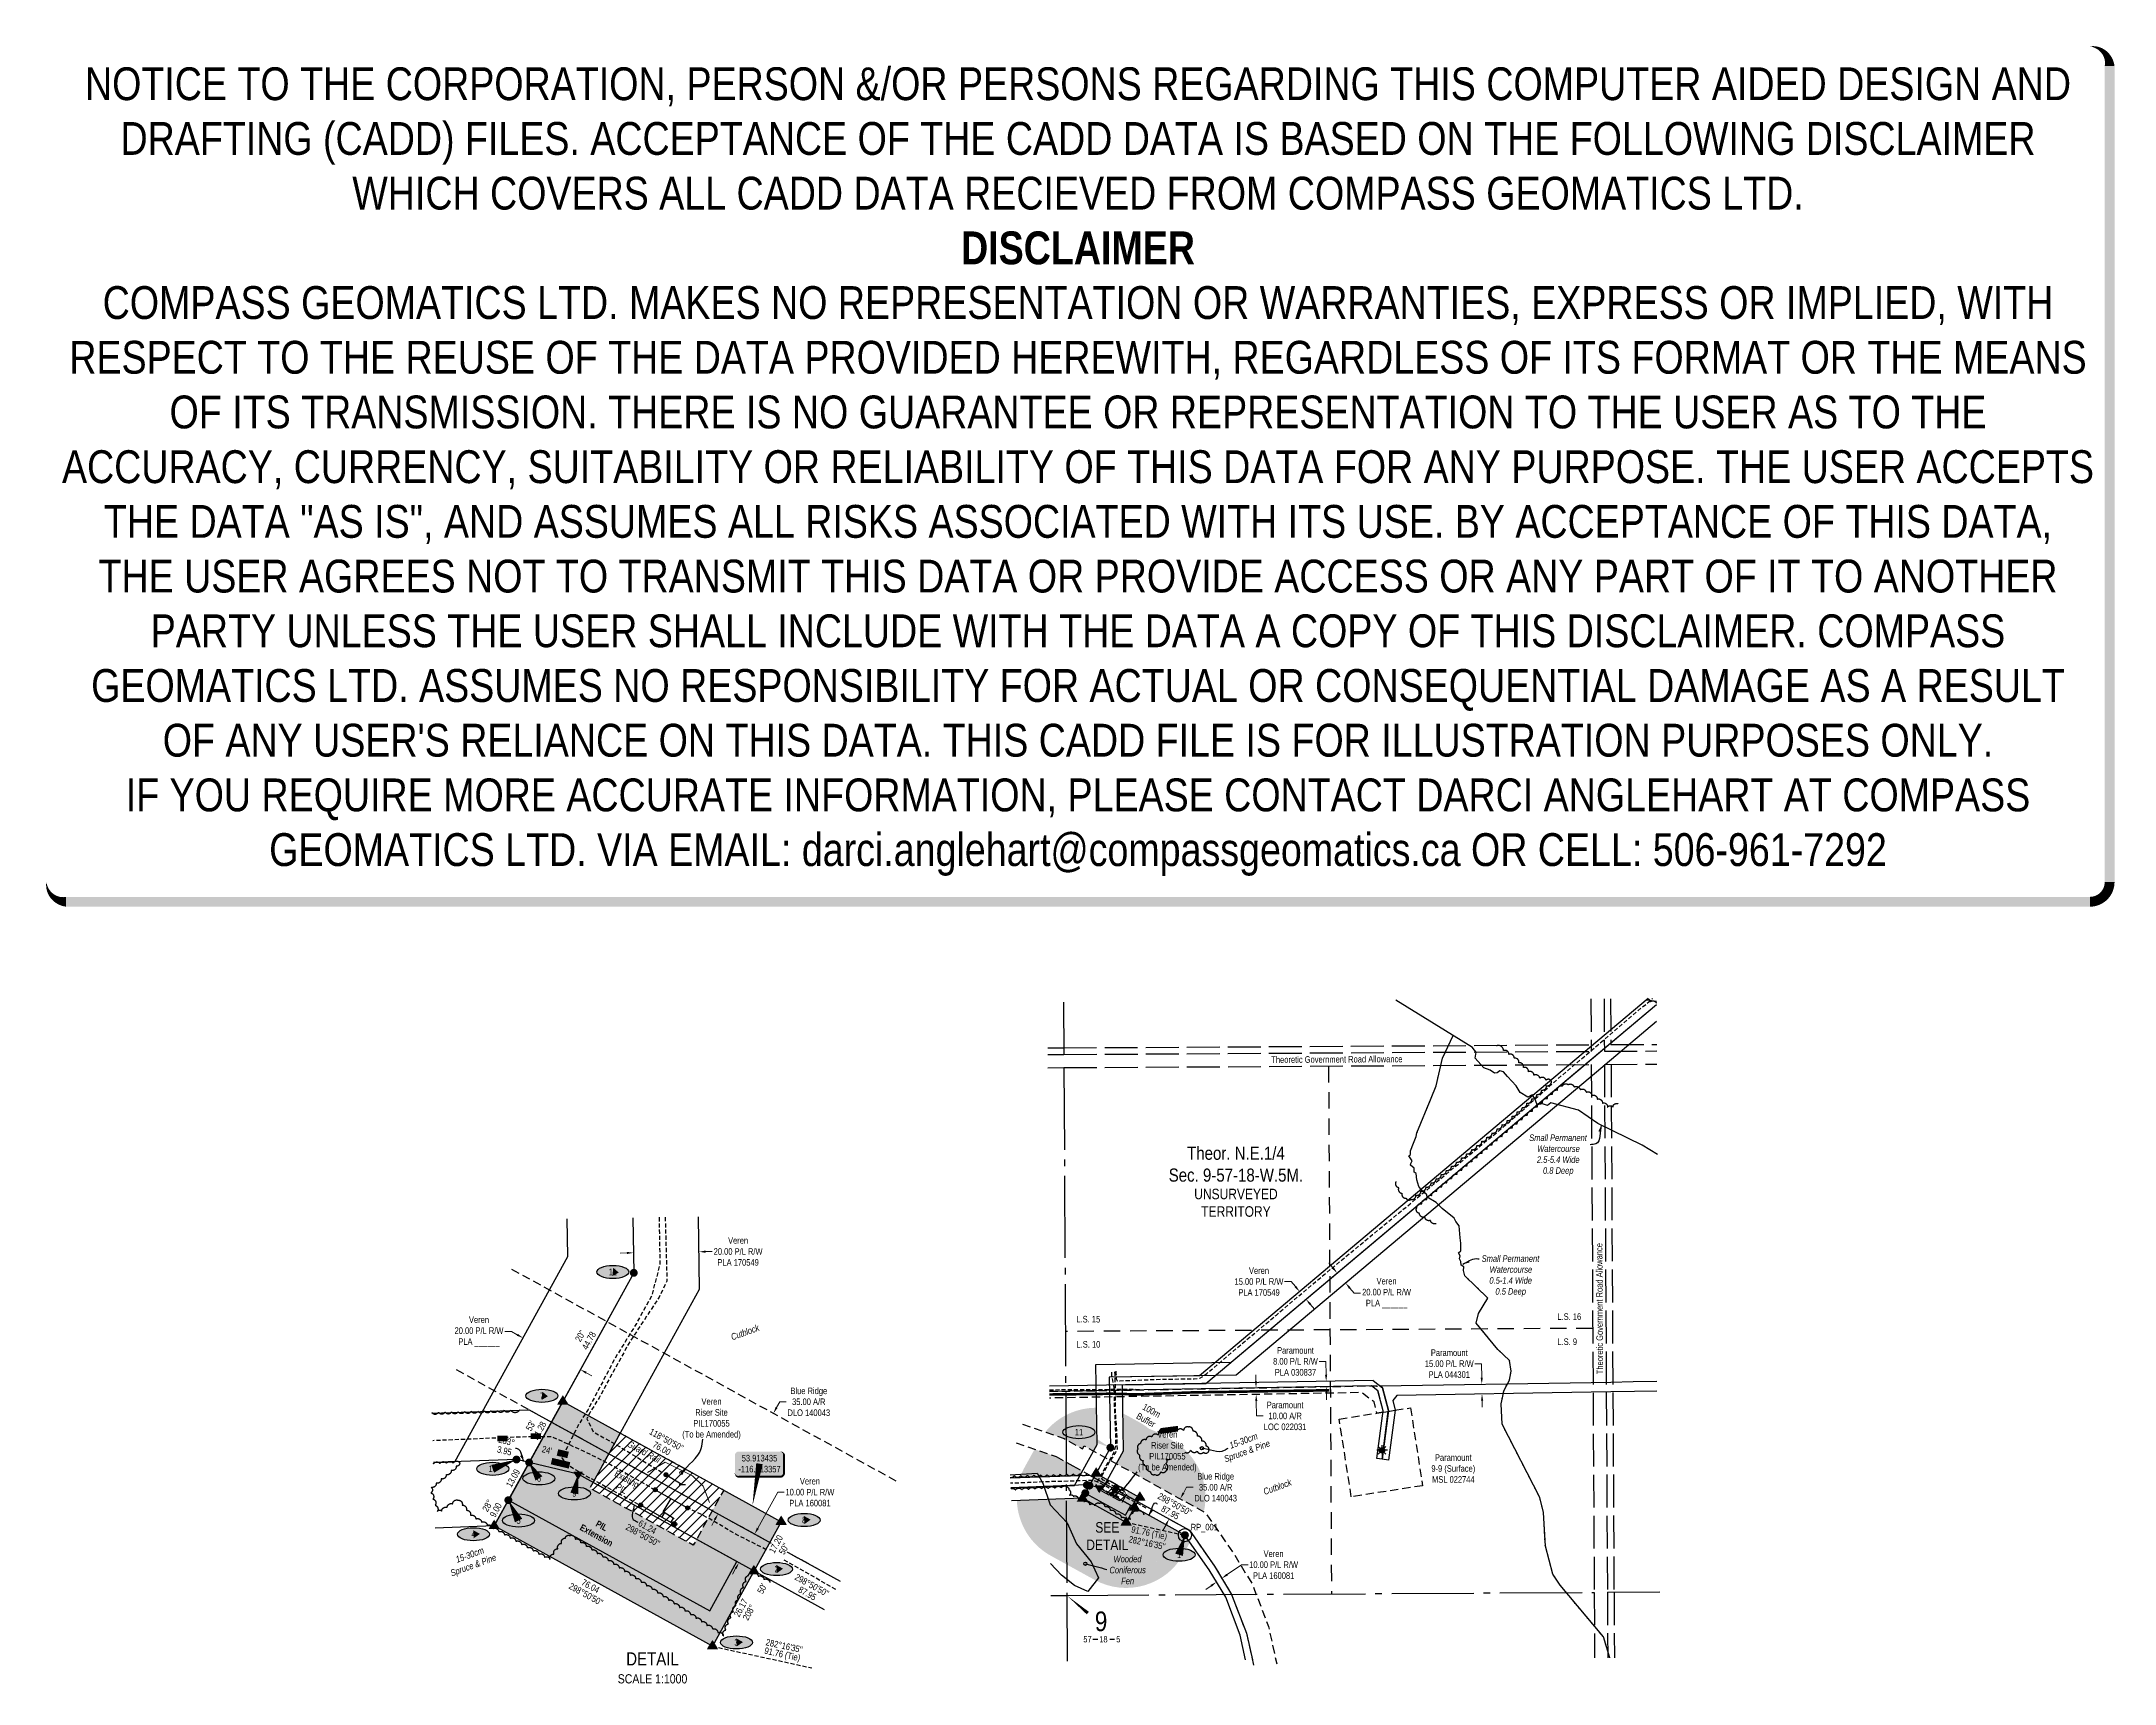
# Model space of a CAD drawing. Extents: x 523732 to 526891, y 5973671 to 5976173.
import ezdxf
from ezdxf.enums import TextEntityAlignment as Align

# ---------------------------------------------------------------- set-up
doc = ezdxf.new("R2010")
doc.units = 0
doc.header["$LTSCALE"] = 5
doc.header["$PDMODE"] = 35
doc.header["$PDSIZE"] = 0.5
for name, pattern in [('0', [1, 1, 0]), ('foc-ACCESSROAD', [3.75, 2.5, -1.25]), ('foc-LSD', [8, 5, -3]), ('foc-QUARTERLINE', [33, 25, -3, 2, -3]), ('foc-TIELINE', [1.875, 1.25, -0.625]), ('foc-UNSURVEYED', [12.5, 10, -2.5]), ('foc-WHEELTRACKS', [2, 0.4, -1.6]), ('UG_PIPE', [1.875, 1.25, -0.625])]:
    doc.linetypes.add(name, pattern=pattern)
doc.layers.get('Defpoints').update_dxf_attribs({"color": 9})
for name, color, linetype in [('10', 1, 'Continuous'), ('35', 37, 'Continuous'), ('9', 3, 'Continuous'), ('AS-PIPE-UG', 44, 'UG_PIPE'), ('AS-ROADS', 254, 'Continuous'), ('AS-SYMBOL', 7, 'Continuous'), ('AS-UNDERLAY-H', 141, 'Continuous'), ('C-RW', 13, 'Continuous'), ('C-SYMBOL', 7, 'Continuous'), ('C-WS', 13, 'foc-ACCESSROAD'), ('CG-NOTES', 7, 'Continuous'), ('DETAIL-T', 7, 'Continuous'), ('F-AR', 190, 'foc-ACCESSROAD'), ('F-RW', 190, 'Continuous'), ('F-WS', 190, 'foc-ACCESSROAD'), ('F-WS-S', 8, 'Continuous'), ('L-BD', 7, 'Continuous'), ('L-BD1', 253, 'Continuous'), ('L-MON', 1, 'Continuous'), ('L-MON-T', 1, 'Continuous'), ('L-QSEC', 8, 'foc-QUARTERLINE'), ('L-ROAD-T', 7, 'Continuous'), ('L-SECLBL', 7, 'Continuous'), ('L-SECTION-LSD', 7, 'foc-LSD'), ('L-TIE', 7, 'foc-TIELINE'), ('L-UNS-T', 3, 'Continuous'), ('L-USEC', 7, 'foc-UNSURVEYED'), ('P-BUFFER-H 30m', 51, 'Continuous'), ('P-BUFFER-T', 40, 'Continuous'), ('P-ELEVATION', 7, 'Continuous'), ('P-PROPOSED', 10, 'Continuous'), ('P-PROPOSED-EXISTING-H', 59, 'Continuous'), ('P-PROPOSED-H', 21, 'Continuous'), ('P-TXT', 4, 'Continuous'), ('T-BUSH', 110, '0'), ('T-BUSH-T', 110, 'Continuous'), ('T-CREEK', 160, 'Continuous'), ('T-SLOPE', 48, 'Continuous'), ('T-WATER', 160, 'Continuous'), ('T-WATER-P3', 160, 'foc-WHEELTRACKS'), ('T-WATER-T', 170, 'Continuous'), ('WETLAND', 143, 'Continuous'), ('WETLAND-T', 146, 'Continuous')]:
    doc.layers.add(name, color=color, linetype=linetype)
for name, color, linetype, lineweight in [('AS-GENERAL', 48, 'Continuous', 18), ('C-RW-T', 13, 'Continuous', 9), ('C-WS-T', 13, 'Continuous', 9), ('F-AR-T', 190, 'Continuous', 9), ('F-RW-T', 190, 'Continuous', 9), ('T-TEXT', 48, 'Continuous', 18)]:
    doc.layers.add(name, color=color, linetype=linetype, lineweight=lineweight)
doc.layers.add('AS-PIPE-AG', color=7, linetype='Continuous', true_color=0x7d00fa)
doc.layers.add('DISCLAIMER', color=7, linetype='Continuous', plot=False)
doc.styles.add('100L', font='ARIALN.TTF', dxfattribs={"height": 11})
doc.styles.add('175L', font='ARIALN.TTF', dxfattribs={"height": 20})
doc.styles.add('80', font='ARIALN.TTF', dxfattribs={"height": 10})
doc.styles.add('80CG', font='ARIALN.TTF', dxfattribs={"height": 10})
doc.styles.add('80L', font='ARIALN.TTF', dxfattribs={"height": 10})
doc.styles.add('foc-LtypeFont', font='ARIALN.TTF', dxfattribs={"height": 7.35})
doc.styles.add('SIMPLEX', font='ARIALN.TTF')
doc.linetypes.add('foc-TOPO-flowdirection-NOLINE', pattern='A,0,[">",foc-LtypeFont,S=0.3,R=0,X=0,Y=-0.945],-20,[">",foc-LtypeFont,S=0.3,R=0,X=0,Y=-0.945],0', length=20)
doc.dimstyles.new('Compass 5 000', dxfattribs={"dimscale": 5, "dimtxt": 9, "dimasz": 2, "dimexe": 0.2, "dimexo": 0.0625, "dimgap": 0.5, "dimtad": 0, "dimtih": 1, "dimtoh": 1, "dimzin": 0, "dimdsep": 46, "dimtxsty": '80CG', "dimcen": 0.1, "dimse1": 1, "dimse2": 1, "dimclrd": 256, "dimclrt": 256, "dimaunit": 1, "dimadec": 4, "dimazin": 0, "dimtfac": 0.06, "dimtofl": 0, "dimtmove": 0, "dimatfit": 1, "dimfxl": 0.2, "dimtolj": 1, "dimtzin": 0, "dimlwd": -1, "dimarcsym": 0})

msp = doc.modelspace()

# ---------------------------------------------------------------- texts
at = {"layer": '35', "color": 3, "style": '80'}
msp.add_attdef('RP_001', (525482.972, 5973904.705), 'RP', height=10, dxfattribs=at)
at = {"layer": 'C-SYMBOL', "color": 3, "insert": (525551.9, 5974489.362), "char_height": 19.98844, "width": 203.12482, "attachment_point": 2, "style": '175L'}
msp.add_mtext('Theor. N.E.1/4\\PSec. 9-57-18-W.5M.', dxfattribs=at)
at = {"layer": 'C-WS-T', "char_height": 9.99422, "width": 88.50039, "attachment_point": 5, "style": '80CG'}
for insert in [(524752.851, 5974074.649), (525447.422, 5974024.547)]:
    msp.add_mtext('\\A1;Veren\\PRiser Site\\PPIL170055\\P(To be Amended)', dxfattribs=dict(at, insert=insert))
at = {"layer": 'DETAIL-T', "color": 3, "attachment_point": 5, "style": '80CG'}
for s, insert, char_height, width in [('SEE\\PDETAIL ', (525355.929, 5973896.008), 15.9908, 63.59934), ('DETAIL\\P{\\H0.7x;SCALE 1:1000}', (524662.981, 5973695.122), 19.9885, 105.44494)]:
    msp.add_mtext(s, dxfattribs=dict(at, insert=insert, char_height=char_height, width=width))
at = {"layer": 'F-RW-T', "insert": (525883.084, 5973998.92), "char_height": 9.99422, "width": 74.45667, "attachment_point": 5, "style": '80CG'}
msp.add_mtext('\\A1;Paramount\\P9-9 (Surface)\\PMSL 022744', dxfattribs=at)
at = {"layer": 'L-BD', "style": '80L'}
for s, p in [("282°16'35''", (525416.478, 5973885.738)), ('91.76 (Tie)', (525419.507, 5973899.654)), ("282°16'35''", (524863.64, 5973728.709)), ('91.76 (Tie)', (524860.611, 5973714.793))]:
    msp.add_text(s, height=9.99425, rotation=347.7232, dxfattribs=at).set_placement(p, align=Align.MIDDLE)
at = {"layer": 'L-BD1', "style": '80L'}
for s, height, rotation, p in [("20''", 9.9943, 61.1105, (524552.862, 5974201.022)), ('44.78', 9.9943, 61.1105, (524565.988, 5974193.779)), ("53'", 9.9943, 61.1016, (524477.272, 5974064.048)), ('21.28', 9.9943, 61.1016, (524490.396, 5974056.803)), ("118°50'50''", 9.99425, 331.1524, (524684.214, 5974042.82)), ('3.95', 9.9943, 346.5947, (524437.332, 5974026.099)), ('283°', 9.9943, 346.5947, (524440.808, 5974040.681)), ("24'", 9.9943, 346.5947, (524502.091, 5974027.309)), ('76.00', 9.9943, 331.1524, (524676.981, 5974029.688)), ('13.09', 9.9943, 61.1249, (524450.381, 5973984.285)), ("298°50'50''", 9.99425, 331.1559, (525458.836, 5973944.433)), ('28°', 9.9943, 61.1105, (524411.715, 5973942.639)), ('9.00', 9.9943, 61.1105, (524424.185, 5973935.758)), ('87.95', 9.9943, 331.1559, (525451.966, 5973931.958)), ("298°50'50''", 9.99425, 331.1524, (524648.342, 5973897.366)), ('61.24', 9.9943, 331.1524, (524655.213, 5973909.841)), ("298°50'50''", 9.99425, 331.1559, (524905.862, 5973821.124)), ("298°50'50''", 9.99425, 331.1524, (524561.605, 5973807.325)), ('76.04', 9.9943, 331.1524, (524568.477, 5973819.8)), ('26.17', 9.9943, 61.1524, (524797.439, 5973786.764)), ("50'", 9.9943, 61.1524, (524829.87, 5973816.06)), ('87.95', 9.9943, 331.1559, (524898.992, 5973808.649)), ('208°', 9.9943, 61.1524, (524809.913, 5973779.893))]:
    msp.add_text(s, height=height, rotation=rotation, dxfattribs=at).set_placement(p, align=Align.MIDDLE)
at = {"layer": 'L-BD1', "char_height": 9.9943, "attachment_point": 2, "rotation": 346.5651, "style": '80L', "bg_fill": 1, "box_fill_scale": 1, "bg_fill_color": 21, "bg_fill_transparency": 0}
for s, insert, width in [("05''", (524527.433, 5974026.451), 16.65931), ('15.34', (524523.993, 5974011.859), 28.20792)]:
    msp.add_mtext(s, dxfattribs=dict(at, insert=insert, width=width))
at = {"layer": 'L-ROAD-T', "style": '80L'}
for rotation, p in [(0.337418, (525705.675, 5974622.441)), (90.323105, (526105.774, 5974242.536))]:
    msp.add_text('Theoretic Government Road Allowance', height=9.99422, rotation=rotation, dxfattribs=at).set_placement(p, align=Align.MIDDLE_CENTER)
at = {"layer": 'L-UNS-T', "color": 3, "insert": (525551.9, 5974403.805), "char_height": 15.99075, "attachment_point": 5, "style": '80L'}
msp.add_mtext_dynamic_manual_height_columns('UNSURVEYED TERRITORY', width=126.41375, gutter_width=47.5, heights=[0], dxfattribs=at)
at = {"layer": 'P-BUFFER-T', "insert": (525411.462, 5974099.391), "char_height": 9.99425, "attachment_point": 1, "rotation": 331.152387, "style": '80L'}
msp.add_mtext_dynamic_manual_height_columns('\\pi2.0645;100m \\P\\pi0.47265;Buffer', width=30.80534, gutter_width=49.971, heights=[0], dxfattribs=at)
at = {"layer": 'P-TXT', "char_height": 9.99422, "attachment_point": 2, "rotation": 331.152387, "style": '80CG'}
for s, insert, width in [('Existing PIL', (524626.381, 5973987.274), 39.40191), ('{\\fArial Narrow|b1|i0|c0|p34;PIL Extension}', (524588.019, 5973916.166), 50.53612)]:
    msp.add_mtext(s, dxfattribs=dict(at, insert=insert, width=width))
at = {"layer": 'T-BUSH-T', "char_height": 10, "attachment_point": 1, "rotation": 20, "style": '80L'}
for insert in [(525526.512, 5974033.272), (524347.668, 5973859.407)]:
    msp.add_mtext_dynamic_manual_height_columns('\\pi15.18302;{\\fArial Narrow|b0|i1|c0|p34;15-30cm\\P\\pi0.45587;Spruce & Pine}', width=73.04679, gutter_width=47.5, heights=[0], dxfattribs=dict(at, insert=insert))
at = {"layer": 'T-TEXT', "char_height": 10, "attachment_point": 1, "style": '80L'}
for s, width, gutter_width, insert, rotation in [('\\pi4.63049;{\\fArial Narrow|b0|i1|c0|p34;Cutblock}', 53.4015, 47.5, (524776.932, 5974202.033), 20), ('\\pi5.74236;{\\fArial Narrow|b0|i1|c0|p34;Guard Rail}', 65.6116, 50, (524623.176, 5974044.878), 331.0899), ('\\pi4.63049;{\\fArial Narrow|b0|i1|c0|p34;Cutblock}', 53.4015, 47.5, (525588.057, 5973966.441), 20)]:
    msp.add_mtext_dynamic_manual_height_columns(s, width=width, gutter_width=gutter_width, heights=[0], dxfattribs=dict(at, insert=insert, rotation=rotation))
at = {"layer": 'T-WATER-T', "char_height": 10, "attachment_point": 1, "style": '80L'}
for s, insert in [('\\pi0.45587;{\\fArial Narrow|b0|i1|c0|p34;Small Permanent \\P\\pi12.59434;Watercourse\\P\\pi12.20894;2.5-5.4 Wide\\P\\pi21.48588;0.8 Deep}', (525998.267, 5974507.977)), ('\\pi0.45587;{\\fArial Narrow|b0|i1|c0|p34;Small Permanent \\P\\pi12.59434;Watercourse\\P\\pi12.27715;0.5-1.4 Wide\\P\\pi21.48588;0.5 Deep}', (525925.79, 5974323.868))]:
    msp.add_mtext_dynamic_manual_height_columns(s, width=88.40832, gutter_width=0, heights=[0], dxfattribs=dict(at, insert=insert))
at = {"layer": 'WETLAND-T', "insert": (525358.497, 5973865.876), "char_height": 10, "attachment_point": 1, "rotation": 0.33908, "style": '80L'}
msp.add_mtext_dynamic_manual_height_columns('\\pi6.83718;{\\fArial Narrow|b0|i1|c0|p34;Wooded \\P\\pi0.56842;Coniferous \\P\\pi18.27988;Fen}', width=55.46835, gutter_width=50, heights=[0], dxfattribs=at)

# ---------------------------------------------------------------- blocks, each defined once
blk = doc.blocks.new('L-SECLBL')
at = {"layer": '9', "color": 7}
for p, q in [((-5.1, -27.8), (-12.3, -27.8)), ((20.7, -27.8), (13.5, -27.8))]:
    blk.add_line(p, q, dxfattribs=at)
at = {"layer": '10', "color": 2, "style": 'SIMPLEX'}
blk.add_attdef('SEC', text='', height=30, dxfattribs=at).set_placement((0, 0), align=Align.MIDDLE)
at = {"layer": '10', "color": 5, "style": '80L'}
blk.add_attdef('TWP', text='', height=9.5, dxfattribs=at).set_placement((-14.4, -27.4), align=Align.MIDDLE_RIGHT)
blk.add_attdef('RGE', text='', height=9.5, dxfattribs=at).set_placement((3.6, -27.4), align=Align.MIDDLE_CENTER)
blk.add_attdef('MER', text='', height=9.5, dxfattribs=at).set_placement((23.2, -27.4), align=Align.MIDDLE_LEFT)
blk = doc.blocks.new('GAS')
h = blk.add_hatch(color=255)
h.dxf.hatch_style = 1
edge = h.paths.add_edge_path()
edge.add_arc((0, 0), 0.9, 0, 360)
for p, q in [((-0.81, 0), (-1.62, 0)), ((-0.57, 0.57), (-1.14, 1.14)), ((0, 0.81), (0, 1.62)), ((0.57, 0.57), (1.14, 1.14)), ((1.62, 0), (0.81, 0)), ((-0.57, -0.57), (-1.14, -1.14)), ((0, -0.81), (0, -1.62)), ((1.14, -1.14), (0.57, -0.57))]:
    blk.add_line(p, q)
blk.add_circle((0, 0), 0.8)
blk = doc.blocks.new('*D373')
at = {"layer": 'C-RW-T', "transparency": 16777216}
for p, q in [((525538.6, 5973837.4), (525560.3, 5973852.4)), ((525560.3, 5973852.4), (525570.3, 5973852.4)), ((525514, 5973820.3), (525505.8, 5973814.5))]:
    blk.add_line(p, q, dxfattribs=at)
for points in [[(525537.7, 5973838.7), (525539.6, 5973836), (525530.4, 5973831.7)], [(525513, 5973821.6), (525514.9, 5973818.9), (525522.2, 5973826)]]:
    blk.add_solid(points, dxfattribs=at)
at = {"layer": 'Defpoints', "color": 0, "transparency": 16777216}
for p in [(525507.5, 5973864.5), (525499.3, 5973858.8), (525530.4, 5973831.7)]:
    blk.add_point(p, dxfattribs=at)
at = {"layer": 'C-RW-T', "transparency": 16777216, "insert": (525609.3, 5973852.4), "char_height": 10, "attachment_point": 5, "style": '80CG'}
blk.add_mtext('\\A1;Veren\\P10.00 P/L R/W\\PPLA 160081', dxfattribs=at)
blk = doc.blocks.new('*D374')
at = {"layer": 'C-RW-T', "transparency": 16777216}
for p, q in [((525636.1, 5974283.8), (525626.1, 5974283.8)), ((525642.5, 5974276.1), (525636.1, 5974283.8)), ((525665, 5974249.3), (525671.5, 5974241.7))]:
    blk.add_line(p, q, dxfattribs=at)
for points in [[(525643.8, 5974277.2), (525641.3, 5974275), (525649, 5974268.5)], [(525666.3, 5974250.4), (525663.8, 5974248.3), (525658.6, 5974257)]]:
    blk.add_solid(points, dxfattribs=at)
at = {"layer": 'Defpoints', "color": 0, "transparency": 16777216}
for p in [(525669.6, 5974285.8), (525679.2, 5974274.3), (525649, 5974268.5)]:
    blk.add_point(p, dxfattribs=at)
at = {"layer": 'C-RW-T', "transparency": 16777216, "insert": (525587, 5974283.8), "char_height": 10, "attachment_point": 5, "style": '80CG'}
blk.add_mtext('\\A1;Veren\\P15.00 P/L R/W\\PPLA 170549', dxfattribs=at)
blk = doc.blocks.new('*D375')
at = {"layer": 'Defpoints', "color": 0, "transparency": 16777216}
for p in [(525900.2, 5974127.1), (525926.5, 5974127.5), (525900.4, 5974112.1)]:
    blk.add_point(p, dxfattribs=at)
at = {"layer": 'F-RW-T', "transparency": 16777216}
for p, q in [((525926, 5974158.7), (525916, 5974158.7)), ((525926.4, 5974137.5), (525926, 5974158.7)), ((525926.9, 5974102.5), (525927.1, 5974092.5))]:
    blk.add_line(p, q, dxfattribs=at)
for points in [[(525928, 5974137.5), (525924.7, 5974137.5), (525926.5, 5974127.5)], [(525928.6, 5974102.6), (525925.3, 5974102.5), (525926.8, 5974112.5)]]:
    blk.add_solid(points, dxfattribs=at)
at = {"layer": 'F-RW-T', "transparency": 16777216, "insert": (525876.9, 5974158.7), "char_height": 10, "attachment_point": 5, "style": '80CG'}
blk.add_mtext('\\A1;Paramount\\P15.00 P/L R/W\\PPLA 044301', dxfattribs=at)
blk = doc.blocks.new('*D376')
at = {"layer": 'Defpoints', "color": 0, "transparency": 16777216}
for p in [(525676, 5974131.5), (525676.2, 5974123.5), (525689.4, 5974131.7)]:
    blk.add_point(p, dxfattribs=at)
at = {"layer": 'F-RW-T', "transparency": 16777216}
for p, q in [((525688.9, 5974162.2), (525678.9, 5974162.2)), ((525689.3, 5974141.7), (525688.9, 5974162.2)), ((525689.7, 5974113.7), (525689.9, 5974103.7))]:
    blk.add_line(p, q, dxfattribs=at)
for points in [[(525690.9, 5974141.8), (525687.6, 5974141.7), (525689.4, 5974131.7)], [(525691.4, 5974113.8), (525688.1, 5974113.7), (525689.6, 5974123.7)]]:
    blk.add_solid(points, dxfattribs=at)
at = {"layer": 'F-RW-T', "transparency": 16777216, "insert": (525642.6, 5974162.2), "char_height": 10, "attachment_point": 5, "style": '80CG'}
blk.add_mtext('\\A1;Paramount\\P8.00 P/L R/W\\PPLA 030837', dxfattribs=at)
blk = doc.blocks.new('*D377')
at = {"layer": 'Defpoints', "color": 0, "transparency": 16777216}
for p in [(525582.8, 5974121.8), (525582.7, 5974111.8), (525583, 5974111.8)]:
    blk.add_point(p, dxfattribs=at)
at = {"layer": 'F-AR-T', "transparency": 16777216}
for p, q in [((525582.4, 5974131.8), (525582.2, 5974141.8)), ((525582.9, 5974101.8), (525583.2, 5974079.1)), ((525583.2, 5974079.1), (525593.2, 5974079.1))]:
    blk.add_line(p, q, dxfattribs=at)
for points in [[(525584, 5974131.9), (525580.7, 5974131.8), (525582.5, 5974121.8)], [(525584.5, 5974101.9), (525581.2, 5974101.8), (525582.7, 5974111.8)]]:
    blk.add_solid(points, dxfattribs=at)
at = {"layer": 'F-AR-T', "transparency": 16777216, "insert": (525626.8, 5974079.1), "char_height": 10, "attachment_point": 5, "style": '80CG'}
blk.add_mtext('\\A1;Paramount\\P10.00 A/R\\PLOC 022031', dxfattribs=at)
blk = doc.blocks.new('*D379')
at = {"layer": 'Defpoints', "color": 0, "transparency": 16777216}
for p in [(525467.1, 5973952.9), (525476.4, 5973947.7), (525459.6, 5973917)]:
    blk.add_point(p, dxfattribs=at)
at = {"layer": 'F-AR-T', "transparency": 16777216}
for p, q in [((525471.9, 5973961.6), (525476.7, 5973970.4)), ((525476.7, 5973970.4), (525486.7, 5973970.4)), ((525445.4, 5973913.4), (525440.6, 5973904.7))]:
    blk.add_line(p, q, dxfattribs=at)
for points in [[(525470.4, 5973962.4), (525473.4, 5973960.8), (525467.1, 5973952.9)], [(525443.9, 5973914.2), (525446.8, 5973912.6), (525450.2, 5973922.2)]]:
    blk.add_solid(points, dxfattribs=at)
at = {"layer": 'F-AR-T', "transparency": 16777216, "insert": (525521, 5973970.4), "char_height": 10, "attachment_point": 5, "style": '80CG'}
blk.add_mtext('\\A1;Blue Ridge\\P35.00 A/R\\PDLO 140043', dxfattribs=at)
blk = doc.blocks.new('RISER')
h = blk.add_hatch(color=255)
h.dxf.hatch_style = 1
edge = h.paths.add_edge_path()
edge.add_arc((0, 0), 0.7, 0, 360)
blk.add_hatch(color=13).paths.add_polyline_path([(0.58, -0.15), (-0.58, -0.15, 0.774597)])
at = {"color": 13}
blk.add_line((-0.58, -0.15), (0.58, -0.15), dxfattribs=at)
blk.add_circle((0, 0), 0.6, dxfattribs=at)
blk = doc.blocks.new('*D392')
at = {"layer": 'C-RW-T', "transparency": 16777216}
for p, q in [((525699.7, 5974304.6), (525693.2, 5974312.2)), ((525725.4, 5974274), (525731.8, 5974266.3)), ((525731.8, 5974266.3), (525741.8, 5974266.3))]:
    blk.add_line(p, q, dxfattribs=at)
for points in [[(525701, 5974305.7), (525698.4, 5974303.5), (525706.1, 5974296.9)], [(525726.7, 5974275), (525724.1, 5974272.9), (525719, 5974281.6)]]:
    blk.add_solid(points, dxfattribs=at)
at = {"layer": 'Defpoints', "color": 0, "transparency": 16777216}
for p in [(525698, 5974290.1), (525706.1, 5974296.9), (525710.8, 5974274.8)]:
    blk.add_point(p, dxfattribs=at)
at = {"layer": 'C-RW-T', "transparency": 16777216, "insert": (525781.4, 5974266.3), "char_height": 10, "attachment_point": 5, "style": '80CG'}
blk.add_mtext('\\A1;Veren\\P20.00 P/L R/W\\PPLA ______', dxfattribs=at)
blk = doc.blocks.new('fdia')
at = {"color": 255, "const_width": 1}
blk.add_lwpolyline([(-0.5, 0, 1), (0.5, 0, 1)], format="xyb", close=True, dxfattribs=at)
blk = doc.blocks.new('Fdiaa')
blk.add_blockref('fdia', (0, 0))
blk = doc.blocks.new('fdib')
at = {"color": 1, "const_width": 1.6}
blk.add_lwpolyline([(-0.4, 0, 1), (0.4, 0, 1)], format="xyb", close=True, dxfattribs=at)
at = {"color": 1}
blk.add_circle((0, 0), 0.8, dxfattribs=at)
blk = doc.blocks.new('Fdibb')
blk.add_blockref('fdib', (0, 0))
blk = doc.blocks.new('fdicc')
for name in ['Fdibb', 'Fdiaa']:
    blk.add_blockref(name, (0, 0))
blk = doc.blocks.new('FDI')
blk.add_blockref('fdicc', (0, 0))
blk = doc.blocks.new('*D446')
at = {"layer": 'C-RW-T', "transparency": 16777216}
for p, q in [((524623.9, 5974327.5), (524613.9, 5974327.3)), ((524743.9, 5974329.4), (524753.9, 5974329.6))]:
    blk.add_line(p, q, dxfattribs=at)
at = {"layer": 'C-RW-T', "linetype": 'Continuous', "transparency": 16777216}
for points in [[(524623.9, 5974329.1), (524624, 5974325.8), (524633.9, 5974327.6)], [(524743.8, 5974331.1), (524743.9, 5974327.7), (524733.9, 5974329.2)]]:
    blk.add_solid(points, dxfattribs=at)
at = {"layer": 'Defpoints', "color": 0, "linetype": 'Continuous', "transparency": 16777216}
for p in [(524633.8, 5974337.5), (524733.7, 5974339.1), (524733.9, 5974329.2)]:
    blk.add_point(p, dxfattribs=at)
at = {"layer": 'C-RW-T', "linetype": 'Continuous', "transparency": 16777216, "insert": (524793.4, 5974329.6), "char_height": 10, "attachment_point": 5, "style": '80CG'}
blk.add_mtext('\\A1;Veren\\P20.00 P/L R/W\\PPLA 170549', dxfattribs=at)
blk = doc.blocks.new('*D447')
at = {"layer": 'Defpoints', "color": 0, "linetype": 'Continuous', "transparency": 16777216}
for p in [(524847.2, 5974083.1), (524870.6, 5974070.2), (524786.2, 5973917)]:
    blk.add_point(p, dxfattribs=at)
at = {"layer": 'F-AR-T', "transparency": 16777216}
for p, q in [((524852, 5974091.9), (524856.8, 5974100.6)), ((524856.8, 5974100.6), (524866.8, 5974100.6)), ((524757.9, 5973921.2), (524753.1, 5973912.4))]:
    blk.add_line(p, q, dxfattribs=at)
at = {"layer": 'F-AR-T', "linetype": 'Continuous', "transparency": 16777216}
for points in [[(524850.5, 5974092.7), (524853.5, 5974091.1), (524847.2, 5974083.1)], [(524756.5, 5973922), (524759.4, 5973920.4), (524762.8, 5973929.9)]]:
    blk.add_solid(points, dxfattribs=at)
at = {"layer": 'F-AR-T', "linetype": 'Continuous', "transparency": 16777216, "insert": (524901.1, 5974100.6), "char_height": 10, "attachment_point": 5, "style": '80CG'}
blk.add_mtext('\\A1;Blue Ridge\\P35.00 A/R\\PDLO 140043', dxfattribs=at)
blk = doc.blocks.new('*D448')
at = {"layer": 'C-RW-T', "transparency": 16777216}
for p, q in [((524823.4, 5973907.9), (524853.7, 5973962.9)), ((524853.7, 5973962.9), (524863.7, 5973962.9)), ((524789.6, 5973846.6), (524784.8, 5973837.9))]:
    blk.add_line(p, q, dxfattribs=at)
at = {"layer": 'C-RW-T', "linetype": 'Continuous', "transparency": 16777216}
for points in [[(524821.9, 5973908.7), (524824.9, 5973907.1), (524818.6, 5973899.2)], [(524788.2, 5973847.4), (524791.1, 5973845.8), (524794.5, 5973855.4)]]:
    blk.add_solid(points, dxfattribs=at)
at = {"layer": 'Defpoints', "color": 0, "linetype": 'Continuous', "transparency": 16777216}
for p in [(524818.6, 5973899.2), (524822.4, 5973897.1), (524798.2, 5973853.3)]:
    blk.add_point(p, dxfattribs=at)
at = {"layer": 'C-RW-T', "linetype": 'Continuous', "transparency": 16777216, "insert": (524902.8, 5973962.9), "char_height": 10, "attachment_point": 5, "style": '80CG'}
blk.add_mtext('\\A1;Veren\\P10.00 P/L R/W\\PPLA 160081', dxfattribs=at)
blk = doc.blocks.new('*D449')
at = {"layer": 'C-RW-T', "transparency": 16777216}
for p, q in [((524448.2, 5974207.6), (524438.2, 5974207.6)), ((524456.9, 5974202.7), (524448.2, 5974207.6)), ((524561.9, 5974144.9), (524570.6, 5974140.1))]:
    blk.add_line(p, q, dxfattribs=at)
at = {"layer": 'C-RW-T', "linetype": 'Continuous', "transparency": 16777216}
for points in [[(524457.7, 5974204.2), (524456.1, 5974201.3), (524465.7, 5974197.9)], [(524562.7, 5974146.4), (524561.1, 5974143.5), (524553.1, 5974149.7)]]:
    blk.add_solid(points, dxfattribs=at)
at = {"layer": 'Defpoints', "color": 0, "linetype": 'Continuous', "transparency": 16777216}
for p in [(524478.2, 5974220.6), (524465.7, 5974197.9), (524565.6, 5974172.5)]:
    blk.add_point(p, dxfattribs=at)
at = {"layer": 'C-RW-T', "linetype": 'Continuous', "transparency": 16777216, "insert": (524398.6, 5974207.6), "char_height": 10, "attachment_point": 5, "style": '80CG'}
blk.add_mtext('\\A1;Veren\\P20.00 P/L R/W\\PPLA ______', dxfattribs=at)
blk = doc.blocks.new('*U453')
h = blk.add_hatch(color=254)
edge = h.paths.add_edge_path()
edge.add_line((-31.5, -20), (31.5, -20))
edge.add_arc((31.5, -14), 6, 270, 360)
edge.add_line((37.5, -14), (37.5, 12.5))
edge.add_arc((31.5, 12.5), 6, 0, 90)
edge.add_line((31.5, 18.5), (-31.5, 18.5))
edge.add_arc((-31.5, 12.5), 6, 90, 180)
edge.add_line((-37.5, 12.5), (-37.5, -14))
edge.add_arc((-31.5, -14), 6, 180, 270)
at = {"color": 1, "flags": 128}
blk.add_lwpolyline([(-31.5, -20, 3, 3, 0), (31.5, -20, 3, 3, 0.414214), (37.5, -14, 3, 3, 0), (37.5, 12.5, 3, 0, 0.414214), (31.5, 18.5, 0, 0, 0), (-31.5, 18.5, 0, 0, 0.414214), (-37.5, 12.5, 0, 0, 0), (-37.5, -14, 0, 3, 0.414214)], format="xyseb", close=True, dxfattribs=at)
blk.add_lwpolyline([(-10.7, -64.3, 0, 10, 0), (0, 0, 5, 5, 0)], format="xyseb", dxfattribs=at)
at = {"color": 1, "style": '80'}
blk.add_attdef('ENTER_TEXT_001', (-36, -5), '', height=10, dxfattribs=at)
blk = doc.blocks.new('PIG')
h = blk.add_hatch(color=255)
h.dxf.hatch_style = 1
edge = h.paths.add_edge_path()
edge.add_arc((0, 0), 0.85, 0, 360)
at = {"layer": 'AS-SYMBOL'}
h = blk.add_hatch(color=13, dxfattribs=at)
h.dxf.hatch_style = 1
h.paths.add_polyline_path([(-0.1, 0, 1), (-0.55, 0, 1)])
h = blk.add_hatch(color=13, dxfattribs=at)
h.dxf.hatch_style = 1
h.paths.add_polyline_path([(0.1, 0, 1), (0.55, 0, 1)])
at = {"layer": 'AS-SYMBOL', "color": 13}
for centre, radius in [((0, 0), 0.75), ((-0.33, 0), 0.225), ((0.33, 0), 0.225)]:
    blk.add_circle(centre, radius, dxfattribs=at)
blk = doc.blocks.new('*U458')
at = {"layer": 'P-ELEVATION'}
h = blk.add_hatch(color=111, dxfattribs=at)
h.dxf.hatch_style = 1
edge = h.paths.add_edge_path()
edge.add_ellipse((0, 0), major_axis=(-24.4, 0), ratio=0.410256, start_angle=0, end_angle=360)
at = {"layer": 'P-ELEVATION', "color": 7, "flags": 128}
blk.add_lwpolyline([(0, 0, 12.5, 0, 0), (9, 29.9, 0, 0, 0)], format="xyseb", dxfattribs=at)
at = {"layer": 'P-ELEVATION', "color": 7}
blk.add_ellipse((0, 0), major_axis=(-24.4, 0), ratio=0.410256, dxfattribs=at)
at = {"layer": 'P-ELEVATION', "style": '80'}
blk.add_attdef('ELEVATION', text='', height=10, dxfattribs=at).set_placement((0, 0), align=Align.MIDDLE_CENTER)
blk = doc.blocks.new('TRIA')
blk.add_hatch(color=255).paths.add_polyline_path([(-0.04, 1.52), (-1.47, -0.87), (1.39, -0.87)])
blk = doc.blocks.new('Hybrid_EC')
at = {"color": 251}
for points in [[(-1.3, -0.74), (0, 1.42), (1.3, -0.74)], [(0.47, -0.26), (0, 0.53), (-0.47, -0.26)]]:
    blk.add_lwpolyline(points, close=True, dxfattribs=at)
at = {"layer": 'Defpoints'}
blk.add_circle((0, 0), 0.05, dxfattribs=at)
at = {"xscale": 1.2, "yscale": 1.2, "zscale": 1.2}
blk.add_blockref('TRIA', (0.05, 0.06), dxfattribs=at)
blk = doc.blocks.new('*U459')
at = {"layer": 'P-ELEVATION'}
h = blk.add_hatch(color=111, dxfattribs=at)
h.dxf.hatch_style = 1
edge = h.paths.add_edge_path()
edge.add_ellipse((0, 0), major_axis=(-24.4, 0), ratio=0.410256, start_angle=0, end_angle=360)
at = {"layer": 'P-ELEVATION', "color": 7, "flags": 128}
blk.add_lwpolyline([(0, 0, 12.5, 0, 0), (-15.6, 31.1, 0, 0, 0)], format="xyseb", dxfattribs=at)
at = {"layer": 'P-ELEVATION', "color": 7}
blk.add_ellipse((0, 0), major_axis=(-24.4, 0), ratio=0.410256, dxfattribs=at)
at = {"layer": 'P-ELEVATION', "style": '80'}
blk.add_attdef('ELEVATION', text='', height=10, dxfattribs=at).set_placement((0, 0), align=Align.MIDDLE_CENTER)
blk = doc.blocks.new('*U460')
at = {"layer": 'P-ELEVATION'}
h = blk.add_hatch(color=111, dxfattribs=at)
h.dxf.hatch_style = 1
edge = h.paths.add_edge_path()
edge.add_ellipse((0, 0), major_axis=(-24.4, 0), ratio=0.410256, start_angle=0, end_angle=360)
at = {"layer": 'P-ELEVATION', "color": 7, "flags": 128}
blk.add_lwpolyline([(0, 0, 12.5, 0, 0), (-15.1, 24.2, 0, 0, 0)], format="xyseb", dxfattribs=at)
at = {"layer": 'P-ELEVATION', "color": 7}
blk.add_ellipse((0, 0), major_axis=(-24.4, 0), ratio=0.410256, dxfattribs=at)
at = {"layer": 'P-ELEVATION', "style": '80'}
blk.add_attdef('ELEVATION', text='', height=10, dxfattribs=at).set_placement((0, 0), align=Align.MIDDLE_CENTER)
blk = doc.blocks.new('*U461')
at = {"layer": 'P-ELEVATION'}
h = blk.add_hatch(color=111, dxfattribs=at)
h.dxf.hatch_style = 1
edge = h.paths.add_edge_path()
edge.add_ellipse((0, 0), major_axis=(-24.4, 0), ratio=0.410256, start_angle=0, end_angle=360)
at = {"layer": 'P-ELEVATION', "color": 7, "flags": 128}
blk.add_lwpolyline([(0, 0, 12.5, 0, 0), (36.4, 14.1, 0, 0, 0)], format="xyseb", dxfattribs=at)
at = {"layer": 'P-ELEVATION', "color": 7}
blk.add_ellipse((0, 0), major_axis=(-24.4, 0), ratio=0.410256, dxfattribs=at)
at = {"layer": 'P-ELEVATION', "style": '80'}
blk.add_attdef('ELEVATION', text='', height=10, dxfattribs=at).set_placement((0, 0), align=Align.MIDDLE_CENTER)
blk = doc.blocks.new('*U462')
at = {"layer": 'P-ELEVATION'}
h = blk.add_hatch(color=111, dxfattribs=at)
h.dxf.hatch_style = 1
edge = h.paths.add_edge_path()
edge.add_ellipse((0, 0), major_axis=(-24.4, 0), ratio=0.410256, start_angle=0, end_angle=360)
at = {"layer": 'P-ELEVATION', "color": 7, "flags": 128}
blk.add_lwpolyline([(0, 0, 12.5, 0, 0), (9.1, -0.8, 0, 0, 0)], format="xyseb", dxfattribs=at)
at = {"layer": 'P-ELEVATION', "color": 7}
blk.add_ellipse((0, 0), major_axis=(-24.4, 0), ratio=0.410256, dxfattribs=at)
at = {"layer": 'P-ELEVATION', "style": '80'}
blk.add_attdef('ELEVATION', text='', height=10, dxfattribs=at).set_placement((0, 0), align=Align.MIDDLE_CENTER)
blk = doc.blocks.new('*U463')
at = {"layer": 'P-ELEVATION'}
h = blk.add_hatch(color=111, dxfattribs=at)
h.dxf.hatch_style = 1
edge = h.paths.add_edge_path()
edge.add_ellipse((0, 0), major_axis=(-24.4, 0), ratio=0.410256, start_angle=0, end_angle=360)
at = {"layer": 'P-ELEVATION', "color": 7, "flags": 128}
blk.add_lwpolyline([(0, 0, 12.5, 0, 0), (9.9, 0.5, 0, 0, 0)], format="xyseb", dxfattribs=at)
at = {"layer": 'P-ELEVATION', "color": 7}
blk.add_ellipse((0, 0), major_axis=(-24.4, 0), ratio=0.410256, dxfattribs=at)
at = {"layer": 'P-ELEVATION', "style": '80'}
blk.add_attdef('ELEVATION', text='', height=10, dxfattribs=at).set_placement((0, 0), align=Align.MIDDLE_CENTER)
blk = doc.blocks.new('*U464')
at = {"layer": 'P-ELEVATION'}
h = blk.add_hatch(color=111, dxfattribs=at)
h.dxf.hatch_style = 1
edge = h.paths.add_edge_path()
edge.add_ellipse((0, 0), major_axis=(-24.4, 0), ratio=0.410256, start_angle=0, end_angle=360)
at = {"layer": 'P-ELEVATION', "color": 7, "flags": 128}
blk.add_lwpolyline([(0, 0, 12.5, 0, 0), (47.9, -23.6, 0, 0, 0)], format="xyseb", dxfattribs=at)
at = {"layer": 'P-ELEVATION', "color": 7}
blk.add_ellipse((0, 0), major_axis=(-24.4, 0), ratio=0.410256, dxfattribs=at)
at = {"layer": 'P-ELEVATION', "style": '80'}
blk.add_attdef('ELEVATION', text='', height=10, dxfattribs=at).set_placement((0, 0), align=Align.MIDDLE_CENTER)
blk = doc.blocks.new('Hybrid_RC')
at = {"color": 4}
for points in [[(1.08, 0.6), (0, -1.2), (-1.08, 0.6)], [(0, 0.6), (0.54, -0.3), (-0.54, -0.3)]]:
    blk.add_lwpolyline(points, close=True, dxfattribs=at)
at = {"rotation": 180}
blk.add_blockref('TRIA', (-0.04, -0.07), dxfattribs=at)
blk = doc.blocks.new('*U543')
at = {"layer": 'P-ELEVATION'}
h = blk.add_hatch(color=111, dxfattribs=at)
h.dxf.hatch_style = 1
edge = h.paths.add_edge_path()
edge.add_ellipse((0, 0), major_axis=(-24.4, 0), ratio=0.410256, start_angle=0, end_angle=360)
at = {"layer": 'P-ELEVATION', "color": 7, "flags": 128}
blk.add_lwpolyline([(0, 0, 12.5, 0, 0), (5.7, 29.3, 0, 0, 0)], format="xyseb", dxfattribs=at)
at = {"layer": 'P-ELEVATION', "color": 7}
blk.add_ellipse((0, 0), major_axis=(-24.4, 0), ratio=0.410256, dxfattribs=at)
at = {"layer": 'P-ELEVATION', "style": '80'}
blk.add_attdef('ELEVATION', text='', height=10, dxfattribs=at).set_placement((0, 0), align=Align.MIDDLE_CENTER)
blk = doc.blocks.new('Disclaimer_Legal')
at = {"layer": 'DISCLAIMER', "color": 254, "flags": 128}
blk.add_lwpolyline([(-3612.9, -1104.6, 37.5, 37.5, 0), (4096.1, -1104.6, 37.5, 37.5, 0.414214), (4171.1, -1029.6, 37.5, 37.5, 0), (4171.1, 2078.7, 37.5, 0, 0.414214), (4096.1, 2153.7, 0, 0, 0), (-3612.9, 2153.7, 0, 0, 0.414214), (-3687.9, 2078.7, 0, 0, 0), (-3687.9, -1029.6, 0, 37.5, 0.414214)], format="xyseb", close=True, dxfattribs=at)
at = {"layer": 'DISCLAIMER', "color": 254, "insert": (241.6, 533.9), "char_height": 125, "width": 7717.568, "attachment_point": 5, "style": '80'}
blk.add_mtext('NOTICE TO THE CORPORATION, PERSON &/OR PERSONS REGARDING THIS COMPUTER AIDED DESIGN AND DRAFTING (CADD) FILES. ACCEPTANCE OF THE CADD DATA IS BASED ON THE FOLLOWING DISCLAIMER WHICH COVERS ALL CADD DATA RECIEVED FROM COMPASS GEOMATICS LTD.\\P{\\fArial Narrow|b1|i0|c0|p34;DISCLAIMER}\\PCOMPASS GEOMATICS LTD. MAKES NO REPRESENTATION OR WARRANTIES, EXPRESS OR IMPLIED, WITH RESPECT TO THE REUSE OF THE DATA PROVIDED HEREWITH, REGARDLESS OF ITS FORMAT OR THE MEANS OF ITS TRANSMISSION. THERE IS NO GUARANTEE OR REPRESENTATION TO THE USER AS TO THE ACCURACY, CURRENCY, SUITABILITY OR RELIABILITY OF THIS DATA FOR ANY PURPOSE. THE USER ACCEPTS THE DATA "AS IS", AND ASSUMES ALL RISKS ASSOCIATED WITH ITS USE. BY ACCEPTANCE OF THIS DATA, THE USER AGREES NOT TO TRANSMIT THIS DATA OR PROVIDE ACCESS OR ANY PART OF IT TO ANOTHER PARTY UNLESS THE USER SHALL INCLUDE WITH THE DATA A COPY OF THIS DISCLAIMER. COMPASS GEOMATICS LTD. ASSUMES NO RESPONSIBILITY FOR ACTUAL OR CONSEQUENTIAL DAMAGE AS A RESULT OF ANY USER\'S RELIANCE ON THIS DATA. THIS CADD FILE IS FOR ILLUSTRATION PURPOSES ONLY.\\PIF YOU REQUIRE MORE ACCURATE INFORMATION, PLEASE CONTACT DARCI ANGLEHART AT COMPASS GEOMATICS LTD. VIA EMAIL: darci.anglehart@compassgeomatics.ca OR CELL: 506-961-7292', dxfattribs=at)

# ---------------------------------------------------------------- dimensions: what is measured, and where the dimension line sits
at = {"layer": 'C-RW-T', "color": 3, "linetype": 'Continuous'}
for base, p1, p2, angle, text, picture, middle in [((524733.86, 5974329.245), (524633.771, 5974337.515), (524733.7, 5974339.133), 0.927775, 'Veren\\P20.00 P/L R/W\\PPLA 170549', '*D446', (524793.397, 5974329.569)), ((524465.696, 5974197.901), (524565.645, 5974172.472), (524478.215, 5974220.63), 151.153336, 'Veren\\P20.00 P/L R/W\\PPLA ______', '*D449', (524398.638, 5974207.551))]:
    dim = msp.add_linear_dim(base=base, p1=p1, p2=p2, angle=angle, text=text, dimstyle='Compass 5 000', dxfattribs=at)
    dim.commit()
    dim.dimension.update_dxf_attribs({"geometry": picture, "text_midpoint": middle, "dimtype": 161})
at = {"layer": 'C-RW-T'}
for base, p1, p2, angle, text, picture, middle in [((525648.965, 5974268.462), (525679.229, 5974274.319), (525669.582, 5974285.794), 130.053212, 'Veren\\P15.00 P/L R/W\\PPLA 170549', '*D374', (525587.009, 5974283.771)), ((525706.114, 5974296.927), (525710.821, 5974274.77), (525697.957, 5974290.069), 130.058047, 'Veren\\P20.00 P/L R/W\\PPLA ______', '*D392', (525781.388, 5974266.32)), ((525530.4, 5973831.664), (525499.337, 5973858.845), (525507.544, 5973864.549), 34.799807, 'Veren\\P10.00 P/L R/W\\PPLA 160081', '*D373', (525609.342, 5973852.415))]:
    dim = msp.add_linear_dim(base=base, p1=p1, p2=p2, angle=angle, text=text, dimstyle='Compass 5 000', dxfattribs=at)
    dim.commit()
    dim.dimension.update_dxf_attribs({"geometry": picture, "text_midpoint": middle, "dimtype": 161})
at = {"layer": 'F-AR-T'}
for base, p1, p2, angle, text, picture, middle in [((525582.695, 5974111.836), (525582.786, 5974121.832), (525582.955, 5974111.84), 270.967531, 'Paramount\\P10.00 A/R\\PLOC 022031', '*D377', (525626.761, 5974079.072)), ((525467.082, 5973952.865), (525459.572, 5973917.039), (525476.447, 5973947.712), 61.182022, 'Blue Ridge\\P35.00 A/R\\PDLO 140043', '*D379', (525521.003, 5973970.388))]:
    dim = msp.add_linear_dim(base=base, p1=p1, p2=p2, angle=angle, text=text, dimstyle='Compass 5 000', dxfattribs=at)
    dim.commit()
    dim.dimension.update_dxf_attribs({"geometry": picture, "text_midpoint": middle, "dimtype": 161})
at = {"layer": 'F-RW-T'}
for base, p1, p2, angle, text, picture, middle in [((525689.435, 5974131.731), (525676.182, 5974123.513), (525676.047, 5974131.505), 90.96763, 'Paramount\\P8.00 P/L R/W\\PPLA 030837', '*D376', (525642.636, 5974162.161)), ((525926.527, 5974127.514), (525900.434, 5974112.091), (525900.185, 5974127.076), 90.951181, 'Paramount\\P15.00 P/L R/W\\PPLA 044301', '*D375', (525876.923, 5974158.717))]:
    dim = msp.add_linear_dim(base=base, p1=p1, p2=p2, angle=angle, text=text, dimstyle='Compass 5 000', dxfattribs=at)
    dim.commit()
    dim.dimension.update_dxf_attribs({"geometry": picture, "text_midpoint": middle, "dimtype": 161})

# ---------------------------------------------------------------- hatches: boundary and pattern name
at = {"layer": 'AS-UNDERLAY-H'}
h = msp.add_hatch(color=256, dxfattribs=at)
h.dxf.hatch_style = 1
h.paths.add_polyline_path([(524477.547, 5974052.781), (524493.045, 5974052.781), (524493.045, 5974044.053), (524477.547, 5974044.053)])
h = msp.add_hatch(color=256, dxfattribs=at)
h.dxf.hatch_style = 1
h.paths.add_polyline_path([(525437.346, 5974060.567), (525463.84, 5974064.028), (525463.84, 5974055.413), (525437.609, 5974051.623), (525432.52, 5974054.429)])
h = msp.add_hatch(color=256, dxfattribs=at)
h.dxf.hatch_style = 1
h.paths.add_polyline_path([(524426.731, 5974049.117), (524442.229, 5974049.117), (524442.229, 5974040.389), (524426.731, 5974040.389)])
h = msp.add_hatch(color=51, dxfattribs=at)
h.dxf.hatch_style = 1
h.paths.add_polyline_path([(525420.775, 5974044.613), (525424.945, 5974045.086), (525446.055, 5974021.887), (525451.352, 5974013.495), (525454.383, 5973992.723), (525432.954, 5973986.232), (525415.617, 5973986.356), (525398.971, 5973995.969)])
at = {"layer": 'P-BUFFER-H 30m'}
h = msp.add_hatch(color=256, dxfattribs=at)
h.dxf.hatch_style = 1
edge = h.paths.add_edge_path()
edge.add_arc((525338.954, 5973991.59), 99.943, 89.630692, 141.022506, ccw=False)
edge.add_line((525339.598, 5974091.531), (525340.5, 5974035.751))
edge.add_line((525340.5, 5974035.751), (525334.888, 5974025.562))
edge.add_line((525334.888, 5974025.562), (525320.468, 5974033.508))
edge.add_line((525320.468, 5974033.508), (525318.056, 5974029.131))
edge.add_line((525318.056, 5974029.131), (525289.929, 5974044.629))
edge.add_line((525289.929, 5974044.629), (525261.259, 5974054.456))
edge = h.paths.add_edge_path()
edge.add_line((525379.721, 5974082.84), (525380.645, 5974025.774))
edge.add_line((525380.645, 5974025.774), (525369.902, 5974006.27))
edge.add_line((525369.902, 5974006.27), (525502.983, 5973932.947))
edge.add_arc((525405.49, 5973954.94), 99.943, 347.287606, 421.152387)
edge.add_line((525453.71, 5974042.48), (525436.202, 5974052.124))
edge.add_arc((525387.982, 5973964.584), 99.943, 61.152387, 71.522147)
edge.add_arc((525356.467, 5973981.943), 99.943, 50.782627, 61.152387)
edge.add_line((525404.688, 5974069.483), (525387.174, 5974079.131))
edge.add_arc((525338.954, 5973991.59), 99.943, 61.152387, 65.926541)
edge = h.paths.add_edge_path()
edge.add_arc((525318.012, 5973953.638), 99.943, 151.11051, 161.534091, ccw=False)
edge.add_line((525230.507, 5974001.923), (525245.068, 5974028.311))
edge.add_line((525245.068, 5974028.311), (525277.742, 5974017.111))
edge.add_line((525277.742, 5974017.111), (525303.588, 5974002.871))
edge.add_line((525303.588, 5974002.871), (525318.012, 5973994.923))
edge.add_line((525318.012, 5973994.923), (525314.489, 5973988.528))
edge.add_line((525314.489, 5973988.528), (525223.215, 5973985.294))
edge = h.paths.add_edge_path()
edge.add_line((525481.857, 5973886.436), (525472.116, 5973868.752))
edge.add_arc((525384.576, 5973916.972), 99.943, 241.152387, 331.152387, ccw=False)
edge.add_line((525336.356, 5973829.432), (525269.791, 5973866.098))
edge.add_arc((525318.012, 5973953.638), 99.943, 182.021719, 241.152387, ccw=False)
edge.add_line((525218.132, 5973950.112), (525318.019, 5973953.651))
edge.add_line((525318.019, 5973953.651), (525318.012, 5973953.638))
edge.add_line((525318.012, 5973953.638), (525384.576, 5973916.972))
edge.add_line((525384.576, 5973916.972), (525397.196, 5973939.883))
edge.add_line((525397.196, 5973939.883), (525474.191, 5973897.471))
edge.add_line((525474.191, 5973897.471), (525481.857, 5973886.436))
at = {"layer": 'P-PROPOSED-EXISTING-H'}
h = msp.add_hatch(dxfattribs=at)
h.set_pattern_fill('ANSI31', color=256, scale=3.497988, style=0)
h.set_pattern_definition([(45, (302.009, 3434.231), (-7.853207015, 7.853207015), [])])
h.paths.add_polyline_path([(524771.448, 5973966.189), (524613.876, 5974052.986), (524572.407, 5973977.702), (524567.584, 5973968.948), (524725.095, 5973882.185)])
h = msp.add_hatch(dxfattribs=at)
h.set_pattern_fill('ANSI31', color=256, scale=3.497988, style=0)
h.set_pattern_definition([(45, (459.351, 588.788), (-7.853207015, 7.853207015), [])])
h.paths.add_polyline_path([(525356.467, 5973981.943), (525347.209, 5973965.135), (525378.724, 5973947.776), (525387.982, 5973964.584)])
at = {"layer": 'P-PROPOSED-H'}
h = msp.add_hatch(color=256, dxfattribs=at)
h.dxf.hatch_style = 1
h.paths.add_polyline_path([(524567.584, 5973968.948), (524572.407, 5973977.702), (524613.876, 5974052.986), (524526.325, 5974101.212), (524421.655, 5973911.522), (524754.283, 5973728.214), (524858.953, 5973917.905), (524771.448, 5973966.189), (524725.156, 5973882.151)])
h = msp.add_hatch(color=256, dxfattribs=at)
h.dxf.hatch_style = 1
h.paths.add_polyline_path([(525405.49, 5973954.94), (525387.982, 5973964.584), (525378.724, 5973947.776), (525347.209, 5973965.135), (525356.467, 5973981.943), (525338.954, 5973991.59), (525318.012, 5973953.638), (525384.576, 5973916.972)])

# ---------------------------------------------------------------- linework, layer by layer
at = {"color": 13, "const_width": 1.999, "flags": 128}
msp.add_lwpolyline([(524703.238, 5973974.181), (524708.235, 5973974.181), (524713.232, 5973974.181)], dxfattribs=at)
at = {"layer": '35', "color": 3}
msp.add_circle((525474.191, 5973897.471), 10, dxfattribs=at)
at = {"layer": 'AS-GENERAL', "flags": 128}
for points in [[(524749.665, 5973947.121), (524740.34, 5973971.896), (524723.8, 5973987.686), (524682.13, 5974008.556), (524655.545, 5973992.786)], [(525383.621, 5973960.771), (525381.756, 5973965.726), (525378.448, 5973968.884), (525370.114, 5973973.058), (525364.797, 5973969.904)]]:
    msp.add_lwpolyline(points, dxfattribs=at)
at = {"layer": 'AS-PIPE-AG', "flags": 128}
for points in [[(524708.23, 5973974.131), (524683.465, 5973989.321)], [(524667.19, 5973966.616), (524716.36, 5973938.976)], [(525362.686, 5973959.98), (525372.903, 5973954.175)], [(525367.126, 5973964.67), (525376.96, 5973959.142)], [(525372.889, 5973955.804), (525369.575, 5973957.903), (525371.916, 5973962.02)], [(525375.334, 5973966.173), (525370.381, 5973969.211)], [(524644.99, 5973943.166), (524696.075, 5973914.141)], [(524677.045, 5973924.436), (524681.62, 5973931.726)], [(524696.005, 5973922.286), (524679.435, 5973932.781), (524691.14, 5973953.366)], [(525369.097, 5973956.234), (525370.012, 5973957.692)], [(525372.713, 5973956.137), (525371.768, 5973954.682)], [(524695.125, 5973923.951), (524690.4, 5973916.676)]]:
    msp.add_lwpolyline(points, dxfattribs=at)
at = {"layer": 'AS-PIPE-UG', "flags": 128}
for points in [[(525368.926, 5974147.548), (525369.108, 5974143.969), (525369.276, 5974140.306), (525369.314, 5974135.551), (525371.006, 5974132.628), (525374.872, 5974132.624), (525416.764, 5974134.219), (525445.127, 5974135.143), (525472.888, 5974135.579), (525488.451, 5974135.614), (525497.046, 5974136.457), (525500.359, 5974138.455), (525503.965, 5974140.883), (525507.662, 5974143.934), (525553.075, 5974182.262), (525613.447, 5974232.829), (525669.635, 5974280.566), (525732.301, 5974332.48), (525760.109, 5974355.48), (525817.404, 5974402.498), (525968.867, 5974527.086), (526042.172, 5974592.528), (526186.501, 5974714.996)], [(524673.027, 5974381.734), (524674.16, 5974310.556), (524661.895, 5974262.896), (524638.435, 5974220.166), (524605.335, 5974165.886), (524564.74, 5974088.931), (524548.995, 5974063.576), (524538.845, 5974043.176), (524524.74, 5974015.051), (524531.425, 5974006.081), (524558.43, 5973989.616), (524641.095, 5973944.726), (524644.705, 5973943.101)], [(524682.251, 5974381.884), (524684.975, 5974284.491), (524673.08, 5974260.256), (524625.91, 5974188.046), (524581.51, 5974106.696), (524567.24, 5974083.671), (524562.87, 5974074.671), (524572.705, 5974054.836), (524608.8, 5974034.681), (524683.57, 5973989.376)], [(525404.924, 5974118.98), (525388.918, 5974119.598), (525365.726, 5974119.199), (525333.418, 5974118.705), (525299.979, 5974118.899), (525271.573, 5974118.493), (525267.928, 5974118.402)], [(525362.051, 5974145.625), (525362.419, 5974140.91), (525365.705, 5974123.456), (525366.3, 5974106.127), (525366.621, 5974091.239), (525368.116, 5974058.828), (525368.52, 5974033.458), (525366.067, 5974023.926), (525361.375, 5974015.38), (525354.755, 5974004.524), (525346.636, 5973989.133), (525343.487, 5973984.062), (525341.457, 5973979.982), (525338.636, 5973974.357), (525339.973, 5973972.563), (525345.374, 5973969.27), (525361.907, 5973960.292), (525362.629, 5973959.967)], [(525366.805, 5974146.337), (525367.216, 5974141.312), (525367.808, 5974123.739), (525367.855, 5974102.178), (525367.968, 5974083.742), (525369.901, 5974056.204), (525370.683, 5974028.245), (525368.304, 5974023.398), (525358.87, 5974008.956), (525349.99, 5973992.686), (525347.136, 5973988.081), (525346.262, 5973986.281), (525348.229, 5973982.314), (525355.448, 5973978.283), (525370.402, 5973969.222)], [(524666.89, 5973966.206), (524596.045, 5974006.391), (524556.635, 5974026.016), (524509.87, 5974047.131), (524462.815, 5974046.981), (524328.1, 5974041.365)], [(525367.066, 5973964.588), (525352.897, 5973972.625), (525345.015, 5973976.55), (525335.662, 5973980.773), (525326.251, 5973980.743), (525298.062, 5973979.568), (525266.756, 5973978.854), (525235.035, 5973977.481), (525221.831, 5973976.921), (525208.532, 5973976.686)], [(525415.178, 5973938.625), (525407.919, 5973942.388), (525399.855, 5973946.994), (525391.813, 5973951.01), (525383.302, 5973956.053), (525376.961, 5973959.152)], [(524942.185, 5973814.635), (524830.835, 5973878.236), (524790.625, 5973898.316), (524748.07, 5973923.531), (524716.365, 5973939.026)]]:
    msp.add_lwpolyline(points, dxfattribs=at)
at = {"layer": 'AS-ROADS', "const_width": 3.998, "flags": 128}
msp.add_lwpolyline([(525694.416, 5974118.185), (525597.388, 5974116.752), (525486.981, 5974114.976), (525402.463, 5974111.903), (525361.022, 5974112.894), (525311.573, 5974112.267), (525267.611, 5974111.725)], dxfattribs=at)
at = {"layer": 'C-RW', "flags": 128}
for points in [[(525208.884, 5973969.778), (525306.055, 5973973.216), (525340.5, 5974035.751), (525338.529, 5974157.594), (525544.653, 5974161.167), (526078.803, 5974610.295), (526192.65, 5974706.017)], [(526179.981, 5974714.952), (525496.571, 5974140.339), (525358.838, 5974137.946), (525360.573, 5974030.771), (525322.356, 5973961.511), (525383.729, 5973927.801), (525391.973, 5973942.759), (525348.2, 5973966.87), (525380.645, 5974025.774), (525379.017, 5974126.302), (525505.79, 5974128.505), (526192.65, 5974706.017)], [(526192.796, 5974680.026), (526091.667, 5974594.996), (525552.102, 5974141.315), (525358.838, 5974137.942), (525360.573, 5974030.771), (525318.019, 5973953.651), (525209.903, 5973949.821)], [(524329.024, 5974008.183), (524361.835, 5974009.344), (524534.061, 5974322.018), (524533.132, 5974379.469)], [(524633.066, 5974381.087), (524634.425, 5974297.121), (524421.655, 5973911.522), (524331.804, 5973908.338)], [(524633.066, 5974381.087), (524634.425, 5974297.121), (524443.34, 5973950.821), (524750.205, 5973782.271), (524791.427, 5973857.06), (524572.409, 5973977.707), (524734.785, 5974272.134), (524732.995, 5974382.705)], [(524326.838, 5974083.17), (524475.021, 5974088.42), (524949.131, 5973827.242)], [(524925.017, 5973783.477), (524549.642, 5973990.248), (524455.618, 5974012.651), (524329.024, 5974008.174)], [(525208.12, 5973984.759), (525328.692, 5973989.031), (525481.099, 5973905.073), (525519.295, 5973850.062), (525545.26, 5973807.137), (525567.92, 5973747.948), (525576.903, 5973707.304)], [(525566.681, 5973707.243), (525558.321, 5973745.067), (525536.246, 5973802.729), (525510.907, 5973844.62), (525474.191, 5973897.471), (525343.616, 5973969.396), (525324.838, 5973973.88), (525208.884, 5973969.777)]]:
    msp.add_lwpolyline(points, dxfattribs=at)
at = {"layer": 'C-WS', "flags": 128}
msp.add_lwpolyline([(524572.407, 5973977.702), (524613.876, 5974052.986), (524771.448, 5973966.189), (524729.978, 5973890.905), (524725.156, 5973882.151), (524567.584, 5973968.948)], close=True, dxfattribs=at)
at = {"layer": 'C-WS'}
msp.add_lwpolyline([(525378.724, 5973947.776), (525387.982, 5973964.584), (525356.467, 5973981.943), (525347.209, 5973965.135)], close=True, dxfattribs=at)
at = {"layer": 'F-AR', "flags": 128}
for points in [[(524448.345, 5974302.844), (525033.529, 5973980.423)], [(525267.939, 5974116.375), (525758.431, 5974124.899), (525766.345, 5974125.043), (525776.513, 5974084.892)], [(525776.514, 5974084.891), (525766.598, 5974083.347), (525762.285, 5974100.373), (525743.624, 5974114.646), (525267.993, 5974106.38)], [(525226.658, 5974066.316), (525289.929, 5974044.629), (525318.056, 5974029.131), (525320.468, 5974033.508), (525505.165, 5973931.744), (525548.655, 5973869.108), (525576.809, 5973822.565), (525601.515, 5973758.031), (525614.038, 5973701.368)]]:
    msp.add_lwpolyline(points, dxfattribs=at)
at = {"layer": 'F-AR'}
for points in [[(524363.945, 5974149.66), (524949.129, 5973827.238)], [(525216.936, 5974037.954), (525277.742, 5974017.111), (525303.588, 5974002.871), (525481.107, 5973905.062), (525519.295, 5973850.062), (525545.26, 5973807.137), (525567.92, 5973747.948), (525579.883, 5973693.82)]]:
    msp.add_lwpolyline(points, dxfattribs=at)
at = {"layer": 'F-RW'}
for points in [[(525761.049, 5974132.941), (525267.895, 5974124.37)], [(525761.075, 5974132.941), (525775.374, 5974122.009), (525784.093, 5974087.452), (525774.474, 5974013.115), (525766.545, 5974014.141), (525775.968, 5974086.971), (525768.304, 5974117.35), (525758.431, 5974124.899), (525267.939, 5974116.375)], [(526193.011, 5974116.949), (526159.253, 5974116.388), (526123.231, 5974115.791), (526093.076, 5974115.29), (525796.815, 5974110.37), (525790.745, 5974102.433), (525794.263, 5974087.998), (525784.538, 5974011.89), (525774.626, 5974013.158), (525783.94, 5974086.045), (525784.125, 5974087.489), (525775.355, 5974122.024), (525771.528, 5974124.94), (526092.992, 5974130.278), (526123.147, 5974130.779), (526156.983, 5974131.341), (526192.926, 5974131.939)]]:
    msp.add_lwpolyline(points, dxfattribs=at)
at = {"layer": 'F-WS'}
msp.add_lwpolyline([(525836.235, 5973972.762), (525727.632, 5973955.885), (525709.219, 5974074.362), (525766.598, 5974083.341), (525775.692, 5974084.764), (525776.513, 5974084.892), (525783.914, 5974086.051), (525794.236, 5974088.004), (525817.806, 5974091.354), (525836.235, 5973972.762)], close=True, dxfattribs=at)
at = {"layer": 'L-QSEC'}
for p, q in [((525289.283, 5974709.713), (525289.718, 5974629.88)), ((525289.828, 5974609.772), (525294.224, 5973805.574)), ((525269.639, 5973805.429), (525294.224, 5973805.574)), ((525294.224, 5973805.574), (526097.758, 5973810.33)), ((525294.224, 5973805.574), (525294.771, 5973705.634)), ((526117.866, 5973810.443), (526197.699, 5973810.893))]:
    msp.add_line(p, q, dxfattribs=at)
at = {"layer": 'L-SECLBL', "flags": 128}
msp.add_lwpolyline([(525294.224, 5973805.574, 0, 4.997, 0), (525326.208, 5973778.691, 0, 0, 0)], format="xyseb", dxfattribs=at)
at = {"layer": 'L-SECTION-LSD', "flags": 128}
for points in [[(525692.98, 5974612.279), (525697.448, 5973807.961)], [(526095.489, 5974212.547), (525292.025, 5974207.804)]]:
    msp.add_lwpolyline(points, dxfattribs=at)
at = {"layer": 'L-TIE', "flags": 128}
for points in [[(525384.576, 5973916.972), (525474.191, 5973897.471)], [(524754.283, 5973728.214), (524905.898, 5973695.221)]]:
    msp.add_lwpolyline(points, dxfattribs=at)
at = {"layer": 'L-USEC'}
for p, q in [((526092.659, 5974714.444), (526093.109, 5974634.611)), ((526112.767, 5974714.562), (526113.217, 5974634.725)), ((526122.821, 5974714.621), (526123.214, 5974644.836)), ((525265.077, 5974639.789), (525289.65, 5974639.934)), ((525265.132, 5974629.735), (525289.709, 5974629.88)), ((525289.65, 5974639.934), (526093.044, 5974644.665)), ((525289.709, 5974629.88), (526093.104, 5974634.611)), ((526093.052, 5974644.665), (526093.052, 5974644.665)), ((526093.108, 5974634.611), (526093.109, 5974634.611)), ((526113.217, 5974634.725), (526193.049, 5974635.176)), ((526123.214, 5974644.836), (526192.992, 5974645.23)), ((525265.242, 5974609.627), (525289.828, 5974609.772)), ((525289.828, 5974609.772), (526093.222, 5974614.503)), ((526093.222, 5974614.503), (526097.758, 5973810.33)), ((526113.33, 5974614.617), (526193.163, 5974615.068)), ((526113.33, 5974614.617), (526113.33, 5974614.616)), ((526113.33, 5974614.616), (526117.866, 5973810.443)), ((526123.384, 5974614.673), (526127.92, 5973810.5)), ((526123.384, 5974614.673), (526123.384, 5974614.673)), ((526097.758, 5973810.33), (526098.322, 5973710.389)), ((526117.866, 5973810.443), (526118.43, 5973710.508)), ((526127.92, 5973810.5), (526128.484, 5973710.568))]:
    msp.add_line(p, q, dxfattribs=at)
at = {"layer": 'P-PROPOSED', "flags": 128}
for points in [[(524421.655, 5973911.522), (524526.325, 5974101.212), (524858.953, 5973917.905), (524754.283, 5973728.214)], [(525384.576, 5973916.972), (525318.012, 5973953.638), (525338.954, 5973991.59), (525405.49, 5973954.94)]]:
    msp.add_lwpolyline(points, close=True, dxfattribs=at)
at = {"layer": 'T-BUSH', "flags": 128}
for points in [[(526179.55, 5974714.955, -0.26886297), (526182.92, 5974709.849, -0.52056705), (526192.251, 5974708.322, -0.0266815), (526192.634, 5974708.835, -0.0266815)], [(525795.693, 5974436.076, 0.52056705), (525799.899, 5974427.01, 0.52056705), (525804.744, 5974418.355, 0.52056705), (525811.254, 5974410.772, 0.52056705), (525818.284, 5974409.072, 0.52056705), (525826.023, 5974415.396, 0.52056705), (525833.762, 5974421.72, 0.52056705), (525841.501, 5974428.044, 0.52056705), (525849.24, 5974434.368, 0.52056705), (525856.979, 5974440.692, 0.52056705), (525864.718, 5974447.016, 0.52056705), (525872.457, 5974453.34, 0.52056705), (525880.196, 5974459.664, 0.52056705), (525887.935, 5974465.988, 0.52056705), (525895.674, 5974472.312, 0.52056705), (525903.413, 5974478.636, 0.52056705), (525911.152, 5974484.96, 0.52056705), (525918.891, 5974491.284, 0.52056705), (525926.63, 5974497.608, 0.52056705), (525934.369, 5974503.932, 0.52056705), (525942.108, 5974510.256, 0.52056705), (525949.847, 5974516.58, 0.52056705), (525957.586, 5974522.904, 0.52056705), (525965.325, 5974529.228, 0.52056705), (525972.932, 5974535.707, 0.52056705), (525980.38, 5974542.371, 0.52056705), (525987.828, 5974549.035, 0.52056705), (525995.276, 5974555.699, 0.52056705), (526002.724, 5974562.363, 0.52056705), (526010.173, 5974569.027, 0.52056705), (526017.621, 5974575.691, 0.52056705), (526025.069, 5974582.355, 0.52056705), (526032.517, 5974589.019, 0.52056705), (526024.387, 5974590.653, 0.52056705), (526014.857, 5974593.655, 0.52056705), (526006.003, 5974598.17, 0.52056705), (525997.658, 5974603.629, 0.52056705), (525989.968, 5974610.012, 0.52056705), (525982.921, 5974617.08, 0.52056705), (525976.07, 5974624.356, 0.52056705), (525967.841, 5974630.027, 0.52056705), (525959.608, 5974635.692, 0.52056705), (525948.981, 5974643.005, 0.52056705)], [(525857.189, 5974372.272, -0.52056705), (525848.417, 5974377.061, -0.52056705), (525839.849, 5974382.191, -0.52056705), (525831.499, 5974387.672, -0.52056705), (525827.318, 5974395.868, -0.52056705), (525834.98, 5974402.284, -0.52056705), (525842.642, 5974408.701, -0.52056705), (525850.304, 5974415.118, -0.52056705), (525857.967, 5974421.535, -0.52056705), (525865.629, 5974427.951, -0.52056705), (525873.291, 5974434.368, -0.52056705), (525880.953, 5974440.785, -0.52056705), (525888.615, 5974447.201, -0.52056705), (525896.278, 5974453.618, -0.52056705), (525903.94, 5974460.035, -0.52056705), (525911.602, 5974466.452, -0.52056705), (525919.264, 5974472.868, -0.52056705), (525926.927, 5974479.285, -0.52056705), (525934.589, 5974485.702, -0.52056705), (525942.251, 5974492.119, -0.52056705), (525949.913, 5974498.535, -0.52056705), (525957.576, 5974504.952, -0.52056705), (525965.238, 5974511.369, -0.52056705), (525972.9, 5974517.786, -0.52056705), (525980.562, 5974524.203, -0.52056705), (525988.222, 5974530.622, -0.52056705), (525995.882, 5974537.042, -0.52056705), (526003.542, 5974543.461, -0.52056705), (526011.202, 5974549.88, -0.52056705), (526018.862, 5974556.299, -0.52056705), (526026.522, 5974562.719, -0.52056705), (526034.182, 5974569.138, -0.52056705), (526041.843, 5974575.557, -0.52056705), (526049.503, 5974581.977, -0.52056705), (526057.852, 5974583.904, -0.52056705), (526067.084, 5974580.077, -0.52056705), (526076.317, 5974576.25, -0.52056705), (526085.549, 5974572.423, -0.52056705), (526094.264, 5974567.571, -0.52056705), (526102.463, 5974561.889, -0.52056705), (526110.319, 5974555.712, -0.52056705), (526118.176, 5974549.534, -0.52056705), (526126.315, 5974549.739, -0.52056705), (526134.051, 5974554.783, -0.52056705)], [(524326.897, 5974084.35, 0.52056705), (524336.887, 5974084.649, 0.52056705), (524346.876, 5974084.947, 0.52056705), (524356.866, 5974085.246, 0.52056705), (524366.856, 5974085.544, 0.52056705), (524376.846, 5974085.843, 0.52056705), (524386.835, 5974086.141, 0.52056705), (524396.825, 5974086.439, 0.52056705), (524406.815, 5974086.738, 0.52056705), (524416.805, 5974087.036, 0.52056705), (524426.794, 5974087.335, 0.52056705), (524436.784, 5974087.633, 0.52056705), (524446.774, 5974087.932, 0.52056705), (524460.706, 5974088.348, 0.52056705)], [(525474.239, 5974023.749, 0.46943826), (525482.867, 5974026.979, 0.52056705), (525492.723, 5974025.318, 0.52056705), (525502.578, 5974023.658, 0.52056705), (525510.314, 5974025.014, 0.52056705), (525506.318, 5974033.243, 0.52056705), (525499.716, 5974040.745, 0.52056705), (525493.113, 5974048.248, 0.52056705), (525486.511, 5974055.751, 0.52056705), (525479.436, 5974062.164, 0.52056705), (525472.144, 5974056.753, 0.52056705), (525462.15, 5974056.717, 0.52056705), (525452.265, 5974055.953, 0.52056705), (525442.697, 5974053.065, 0.52056705), (525433.128, 5974050.178, 0.52056705), (525423.56, 5974047.291, 0.52056705), (525414.827, 5974042.67, 0.52056705), (525406.603, 5974036.991, 0.52056705), (525402.552, 5974028.742, 0.52056705), (525405.34, 5974019.688, 0.52056705), (525410.469, 5974011.109, 0.52056705), (525415.95, 5974002.755, 0.52056705), (525421.531, 5973994.465, 0.52056705), (525428.208, 5973989.854, 0.52056705), (525437.416, 5973993.741, 0.52056705), (525446.623, 5973997.628, 0.52056705), (525444.767, 5974006.275, 0.52056705), (525445.359, 5974013.769, 0.2972254), (525452.021, 5974013.616, 0.2972254)], [(524329.136, 5974006.137, -0.52056705), (524339.119, 5974006.599, -0.52056705), (524349.103, 5974007.061, -0.52056705), (524359.087, 5974007.524, -0.52056705), (524369.07, 5974007.986, -0.52056705), (524363.958, 5974002.534, -0.52056705), (524356.317, 5973996.091, -0.52056705), (524348.677, 5973989.649, -0.52056705), (524341.036, 5973983.206, -0.52056705), (524333.396, 5973976.764, -0.52056705), (524325.755, 5973970.321, -0.52056705), (524325.238, 5973961.918, -0.52056705), (524328.506, 5973952.474, -0.52056705), (524331.774, 5973943.029, -0.52056705), (524335.043, 5973933.584, -0.52056705), (524341.726, 5973934.187, -0.52056705), (524350.072, 5973939.684, -0.52056705), (524358.419, 5973945.181, -0.52056705), (524366.765, 5973950.679, -0.52056705), (524373.067, 5973943.178, -0.52056705), (524379.322, 5973935.383, -0.52056705), (524385.577, 5973927.589, -0.52056705), (524393.785, 5973922.105, -0.52056705), (524402.513, 5973917.237, -0.52056705), (524411.242, 5973912.37, -0.52056705), (524419.971, 5973907.502, -0.52056705), (524428.7, 5973902.635, -0.52056705), (524437.429, 5973897.767, -0.52056705), (524446.157, 5973892.9, -0.52056705), (524454.886, 5973888.032, -0.52056705), (524463.615, 5973883.165, -0.52056705), (524472.344, 5973878.297, -0.52056705), (524481.073, 5973873.429, -0.52056705), (524489.802, 5973868.562, -0.52056705), (524498.53, 5973863.694, -0.52056705), (524506.866, 5973860.604, -0.52056705), (524512.723, 5973868.702, -0.52056705), (524518.581, 5973876.8, -0.52056705), (524524.438, 5973884.897, -0.52056705), (524530.296, 5973892.995, -0.52056705), (524536.938, 5973896.837, -0.52056705), (524545.298, 5973891.36, -0.52056705), (524553.658, 5973885.883, -0.52056705), (524562.018, 5973880.406, -0.52056705), (524570.378, 5973874.929, -0.52056705), (524578.738, 5973869.452, -0.52056705), (524587.098, 5973863.975, -0.52056705), (524595.458, 5973858.499, -0.52056705), (524603.818, 5973853.022, -0.52056705), (524612.178, 5973847.545, -0.52056705), (524620.538, 5973842.068, -0.52056705), (524628.898, 5973836.591, -0.52056705), (524637.258, 5973831.114, -0.52056705), (524645.618, 5973825.637, -0.52056705), (524653.977, 5973820.16, -0.52056705), (524662.337, 5973814.684, -0.52056705), (524670.697, 5973809.207, -0.52056705), (524679.057, 5973803.73, -0.52056705), (524687.417, 5973798.253, -0.52056705), (524695.777, 5973792.776, -0.52056705), (524704.137, 5973787.299, -0.52056705), (524712.497, 5973781.822, -0.52056705), (524720.857, 5973776.345, -0.52056705), (524729.217, 5973770.868, -0.52056705), (524737.577, 5973765.392, -0.52056705), (524745.937, 5973759.915, -0.52056705), (524754.297, 5973754.438, -0.52056705), (524762.657, 5973748.961, -0.52056705), (524770.886, 5973743.911, -0.52056705), (524774.728, 5973753.137, -0.52056705), (524778.571, 5973762.363, -0.52056705), (524782.414, 5973771.589, -0.52056705), (524786.256, 5973780.815, -0.52056705), (524790.099, 5973790.041, -0.52056705), (524793.941, 5973799.267, -0.52056705), (524797.784, 5973808.493, -0.52056705), (524801.627, 5973817.719, -0.52056705), (524805.469, 5973826.945, -0.52056705), (524809.312, 5973836.171, -0.52056705), (524815.251, 5973839.493, -0.52056705), (524824.051, 5973834.756, -0.52056705), (524832.851, 5973830.019, -0.52056705), (524841.84, 5973825.18, -0.52056705)], [(525208.087, 5973985.394, 0.29280825), (525214.096, 5973988.078, 0.52056705), (525224.086, 5973988.377, 0.52056705), (525234.075, 5973988.675, 0.52056705), (525244.065, 5973988.974, 0.52056705), (525254.055, 5973989.272, 0.52056705), (525264.045, 5973989.57, 0.52056705), (525274.034, 5973989.869, 0.52056705), (525284.024, 5973990.167, 0.52056705), (525294.014, 5973990.466, 0.52056705), (525304.004, 5973990.764, 0.52056705), (525313.993, 5973991.063, 0.52056705), (525325.757, 5973991.414)], [(525208.961, 5973968.271, -0.33203837), (525215.99, 5973966.306, -0.52056705), (525225.973, 5973966.769, -0.52056705), (525235.957, 5973967.231, -0.52056705), (525245.94, 5973967.693, -0.52056705), (525255.924, 5973968.155, -0.52056705), (525265.907, 5973968.617, -0.52056705), (525275.891, 5973969.079, -0.52056705), (525285.874, 5973969.542, -0.52056705), (525295.858, 5973970.004, -0.52056705), (525297.009, 5973967.006, -0.52056705), (525298.128, 5973958.153, -0.52056705), (525304.104, 5973956.676, -0.52056705), (525311.566, 5973953.511, -0.52056705), (525320.295, 5973948.644, -0.52056705), (525329.024, 5973943.776, -0.52056705), (525337.043, 5973942.115, -0.52056705), (525343.647, 5973946.162, -0.52056705), (525352.007, 5973940.685, -0.52056705), (525360.367, 5973935.208, -0.52056705), (525368.727, 5973929.731, -0.52056705), (525377.087, 5973924.255, -0.52056705), (525385.447, 5973918.778, -0.52056705), (525391.18, 5973921.85, -0.52056705), (525395.023, 5973931.076, -0.52056705), (525401.027, 5973934.213, -0.52056705), (525411.387, 5973928.636)]]:
    msp.add_lwpolyline(points, format="xyb", dxfattribs=at)
at = {"layer": 'T-CREEK', "linetype": 'foc-TOPO-flowdirection-NOLINE', "flags": 128}
for points in [[(525912.107, 5974640.219), (525795.595, 5974712.694)], [(526193.938, 5974477.632), (526170.768, 5974491.832), (526103.136, 5974524.505), (526073.656, 5974544.89), (526031.881, 5974556.02), (526026.427, 5974552.241), (526019.01, 5974554.865), (526010.939, 5974552.922), (526007.181, 5974562.876), (526003.46, 5974568.11), (525996.56, 5974564.629), (525984.971, 5974571.882), (525978.955, 5974582.273), (525965.789, 5974596.335), (525959.569, 5974603.435), (525953.893, 5974604.953), (525949.874, 5974601.838), (525946.045, 5974601.376), (525939.151, 5974605.824), (525929.581, 5974609.231), (525916.422, 5974624.2), (525918.151, 5974633.323), (525915, 5974637.032), (525912.107, 5974640.219)]]:
    msp.add_lwpolyline(points, dxfattribs=at)
at = {"layer": 'T-CREEK', "flags": 128}
for points in [[(525912.107, 5974640.219), (525795.595, 5974712.694)], [(526193.938, 5974477.632), (526170.768, 5974491.832), (526103.136, 5974524.505), (526073.656, 5974544.89), (526031.881, 5974556.02), (526026.427, 5974552.241), (526019.01, 5974554.865), (526010.939, 5974552.922), (526007.181, 5974562.876), (526003.46, 5974568.11), (525996.56, 5974564.629), (525984.971, 5974571.882), (525978.955, 5974582.273), (525965.789, 5974596.335), (525959.569, 5974603.435), (525953.893, 5974604.953), (525949.874, 5974601.838), (525946.045, 5974601.376), (525939.151, 5974605.824), (525929.581, 5974609.231), (525916.422, 5974624.2), (525918.151, 5974633.323), (525915, 5974637.032), (525912.107, 5974640.219)]]:
    msp.add_lwpolyline(points, dxfattribs=at)
at = {"layer": 'T-SLOPE', "flags": 128}
msp.add_lwpolyline([(526177.67, 5974712.858), (526192.621, 5974711.113)], dxfattribs=at)
at = {"layer": 'T-WATER', "flags": 128}
msp.add_lwpolyline([(525900.824, 5974292.629), (525898.562, 5974300.656), (525898.928, 5974306.144), (525895.288, 5974308.661), (525894.317, 5974314.531), (525892.313, 5974318.694), (525893.329, 5974322.86), (525891.148, 5974327.389), (525894.551, 5974330.446), (525894.539, 5974342.356), (525893.634, 5974350.419), (525891.984, 5974368.544), (525887.055, 5974375.496), (525884.158, 5974380.456), (525865.917, 5974394.918), (525856.892, 5974404.518), (525843.335, 5974412.589), (525842.533, 5974416.106), (525835.304, 5974422.492), (525830.469, 5974428.587), (525827.535, 5974438.787), (525826.581, 5974448.492), (525823.605, 5974450.523), (525823.665, 5974456.812), (525817.948, 5974461.04), (525818.221, 5974463.862), (525820.321, 5974467.624), (525815.518, 5974475.37), (525817.991, 5974477.521), (525817.926, 5974482.844), (525822.542, 5974494.727), (525826.653, 5974504.937), (525827.642, 5974510.317)], dxfattribs=at)
at = {"layer": 'T-WATER', "linetype": 'foc-TOPO-flowdirection-NOLINE', "flags": 128}
msp.add_lwpolyline([(525900.824, 5974292.629), (525898.562, 5974300.656), (525898.928, 5974306.144), (525895.288, 5974308.661), (525894.317, 5974314.531), (525892.313, 5974318.694), (525893.329, 5974322.86), (525891.148, 5974327.389), (525894.551, 5974330.446), (525894.539, 5974342.356), (525893.634, 5974350.419), (525891.984, 5974368.544), (525887.055, 5974375.496), (525884.158, 5974380.456), (525865.917, 5974394.918), (525856.892, 5974404.518), (525843.335, 5974412.589), (525842.533, 5974416.106), (525835.304, 5974422.492), (525830.469, 5974428.587), (525827.535, 5974438.787), (525826.581, 5974448.492), (525823.605, 5974450.523), (525823.665, 5974456.812), (525817.948, 5974461.04), (525818.221, 5974463.862), (525820.321, 5974467.624), (525815.518, 5974475.37), (525817.991, 5974477.521), (525817.926, 5974482.844), (525822.542, 5974494.727), (525826.653, 5974504.937), (525827.642, 5974510.317)], dxfattribs=at)
at = {"layer": 'T-WATER-P3', "flags": 128}
for points in [[(525827.642, 5974510.317), (525849.551, 5974563.189), (525856.74, 5974582.056), (525866.843, 5974624.362), (525882.66, 5974658.537)], [(526121.623, 5973710.527), (526111.844, 5973742.349), (526045.758, 5973821.2), (526034.686, 5973837.966), (526023.339, 5973880.52), (526020.245, 5973931.912), (526014.771, 5973954.767), (525957.596, 5974066.308), (525956.029, 5974097.775), (525960.343, 5974118.243), (525968.638, 5974133.675), (525971.264, 5974147.217), (525968.9, 5974163.374), (525950.772, 5974180.474), (525918.017, 5974220.578), (525921.379, 5974235.03), (525935.693, 5974258.514), (525900.824, 5974292.629)]]:
    msp.add_lwpolyline(points, dxfattribs=at)
at = {"layer": 'T-WATER-P3', "linetype": 'foc-TOPO-flowdirection-NOLINE', "flags": 128}
for points in [[(525827.642, 5974510.317), (525849.551, 5974563.189), (525856.74, 5974582.056), (525866.843, 5974624.362), (525882.66, 5974658.537)], [(526121.623, 5973710.527), (526111.844, 5973742.349), (526045.758, 5973821.2), (526034.686, 5973837.966), (526023.339, 5973880.52), (526020.245, 5973931.912), (526014.771, 5973954.767), (525957.596, 5974066.308), (525956.029, 5974097.775), (525960.343, 5974118.243), (525968.638, 5974133.675), (525971.264, 5974147.217), (525968.9, 5974163.374), (525950.772, 5974180.474), (525918.017, 5974220.578), (525921.379, 5974235.03), (525935.693, 5974258.514), (525900.824, 5974292.629)]]:
    msp.add_lwpolyline(points, dxfattribs=at)
at = {"layer": 'WETLAND'}
msp.add_lwpolyline([(525207.874, 5973989.574), (525249.027, 5973991.675), (525257.54, 5973976.623), (525268.592, 5973943.657), (525294.772, 5973916.292), (525308.821, 5973883.99), (525331.514, 5973856.678), (525342.3, 5973832.267), (525326.062, 5973811.417), (525305.943, 5973820.947), (525286.286, 5973836.659), (525269.371, 5973854.343)], dxfattribs=at)

# ---------------------------------------------------------------- block references
at = {"layer": 'AS-SYMBOL', "color": 2, "xscale": 4.997125699999994, "yscale": 4.997125699999994, "zscale": 4.997125699999994}
for p in [(524683.52, 5973989.421), (524667.165, 5973966.536), (525362.684, 5973959.988), (525367.121, 5973964.654), (525370.392, 5973969.231), (524644.98, 5973943.206), (524716.365, 5973939.026)]:
    msp.add_blockref('RISER', p, dxfattribs=at)
at = {"layer": 'AS-SYMBOL', "xscale": 4.997125699999994, "yscale": 4.997125699999994, "zscale": 4.997125699999994}
msp.add_blockref('RISER', (525362.685, 5973959.998), dxfattribs=at)
at = {"layer": 'AS-SYMBOL', "color": 3, "xscale": 4.997125699999986, "yscale": 4.997125699999986, "zscale": 4.997125699999986}
msp.add_blockref('PIG', (524696.08, 5973914.191), dxfattribs=at)
at = {"layer": 'CG-NOTES', "xscale": 0.9985906680610052, "yscale": 0.9985906680610052, "zscale": 0.9985906680610052}
for name, p, values in [('*U462', (524602.467, 5974298.412), {'ELEVATION': '11'}), ('*U462', (524494.577, 5974109.765), {'ELEVATION': '7'}), ('*U464', (525312.746, 5974054.358), {'ELEVATION': '11'}), ('*U461', (524419.451, 5973998.572), {'ELEVATION': '10'}), ('*U460', (524489.96, 5973983.902), {'ELEVATION': '6'}), ('*U543', (524543.946, 5973961.013), {'ELEVATION': '9'}), ('*U459', (524458.913, 5973919.73), {'ELEVATION': '5'}), ('*U463', (524894.021, 5973920.511), {'ELEVATION': '8'}), ('*U463', (524390.096, 5973898.848), {'ELEVATION': '4'}), ('*U458', (525465.206, 5973867.573), {'ELEVATION': '1'}), ('*U463', (524851.969, 5973845.784), {'ELEVATION': '2'}), ('*U463', (524790.835, 5973733.989), {'ELEVATION': '3'})]:
    msp.add_blockref(name, p, dxfattribs=at).add_auto_attribs(values)
at = {"layer": 'DETAIL-T', "color": 3, "linetype": 'Continuous'}
ref = msp.add_blockref('*U453', (524825.938, 5974006.346), dxfattribs=at)
ref.add_attrib('ENTER_TEXT_001', '53.913435', (524798.871, 5974009.765), dxfattribs={"layer": '0', "color": 1, "height": 10, "style": '80'})
ref.add_attrib('ENTER_TEXT_002', '-116.613357', (524793.861, 5973993.057), dxfattribs={"layer": '0', "color": 1, "height": 10, "style": '80'})
at = {"layer": 'DISCLAIMER', "xscale": 0.4, "yscale": 0.4, "zscale": 0.4}
msp.add_blockref('Disclaimer_Legal', (525214.602, 5975304.32), dxfattribs=at)
at = {"layer": 'F-WS-S', "xscale": 4.997109999999875, "yscale": 4.997109999999875, "zscale": 4.997109999999875}
msp.add_blockref('GAS', (525774.469, 5974026.702), dxfattribs=at)
at = {"layer": 'L-MON'}
for name, p, xscale, yscale, zscale in [('FDI', (524634.425, 5974297.121), 4.997109999999982, 4.997109999999982, 4.997109999999982), ('FDI', (525360.573, 5974030.771), 4.997109999999982, 4.997109999999982, 4.997109999999982), ('FDI', (524455.75, 5974012.666), 4.997109999999982, 4.997109999999982, 4.997109999999982), ('FDI', (524474.925, 5974008.096), 4.997109999999982, 4.997109999999982, 4.997109999999982), ('Hybrid_RC', (524549.642, 5973990.248), 4.997125699999994, 4.997125699999994, 4.997125699999994), ('FDI', (525322.356, 5973961.511), 4.997109999999982, 4.997109999999982, 4.997109999999982), ('FDI', (525328.673, 5973972.966), 4.997109999999982, 4.997109999999982, 4.997109999999982), ('Hybrid_RC', (525343.586, 5973969.413), 4.997125699999994, 4.997125699999994, 4.997125699999994), ('FDI', (524443.34, 5973950.821), 4.997109999999982, 4.997109999999982, 4.997109999999982), ('FDI', (525474.191, 5973897.471), 4.997109999999982, 4.997109999999982, 4.997109999999982)]:
    msp.add_blockref(name, p, dxfattribs=dict(at, xscale=xscale, yscale=yscale, zscale=zscale))
at = {"layer": 'L-MON', "color": 6, "xscale": 4.999999999999989, "yscale": 4.999999999999989, "zscale": 4.999999999999989}
for p in [(524526.325, 5974101.212), (525338.954, 5973991.59), (525318.012, 5973953.638), (525405.49, 5973954.94), (525384.576, 5973916.972), (525397.196, 5973939.883), (524421.655, 5973911.522), (524754.283, 5973728.214)]:
    msp.add_blockref('Hybrid_EC', p, dxfattribs=at)
at = {"layer": 'L-MON-T', "xscale": 4.997125699999984, "yscale": 4.997125699999984, "zscale": 4.997125699999984}
msp.add_blockref('FDI', (525324.838, 5973973.88), dxfattribs=at)
at = {"layer": 'L-SECLBL', "xscale": 0.9994219999999957, "yscale": 0.9994219999999957, "zscale": 0.9994219999999957}
msp.add_blockref('L-SECLBL', (525346.394, 5973766.198), dxfattribs=at).add_auto_attribs({'SEC': '9', 'TWP': '57', 'RGE': '18', 'MER': '5'})

msp.set_redraw_order([(e.dxf.handle, doc.entitydb.next_handle()) for e in msp.query("TEXT MTEXT ATTDEF DIMENSION ARC_DIMENSION")])  # texts and dimensions are drawn at this point

# ---------------------------------------------------------------- leaders
at = {"layer": 'C-WS-T', "path_type": 1}
for points, override in [([(524706.651, 5973992.249), (524737.122, 5974029.526), (524739.688, 5974043.489)], {"dimldrblk": 'Small'}), ([(525378.641, 5973964.876), (525401.605, 5973993.873)], {"dimasz": 1, "dimgap": 0.5, "dimtad": 0, "dimldrblk": 'DotBlank'})]:
    msp.add_leader(points, dimstyle='Compass 5 000', override=override, dxfattribs=at)
at = {"layer": 'L-BD1', "color": 3, "path_type": 1}
msp.add_leader([(524467.16, 5974009.9), (524457.347, 5974028.989), (524454.348, 5974029.655)], dimstyle='Compass 5 000', override={"dimgap": 0.5, "dimtad": 0}, dxfattribs=at)
at = {"layer": 'L-BD1', "path_type": 1}
for points in [[(524634.939, 5973943.262), (524633.724, 5973921.243), (524640.645, 5973917.306)], [(525419.464, 5973927.617), (525431.011, 5973946.116), (525432.047, 5973944.872)]]:
    msp.add_leader(points, dimstyle='Compass 5 000', override={"dimgap": 0.5, "dimtad": 0}, dxfattribs=at)
at = {"layer": 'T-BUSH-T', "path_type": 1}
msp.add_leader([(525499.988, 5974029.944), (525534.591, 5974026.921), (525539.867, 5974030.144)], dimstyle='Compass 5 000', override={"dimgap": 0.5, "dimtad": 0, "dimldrblk": 'Small'}, dxfattribs=at)
at = {"layer": 'T-WATER-T', "path_type": 1}
for points in [[(526108.457, 5974521.934), (526100.285, 5974493.639), (526091.533, 5974492.239)], [(525897.816, 5974310.444), (525918, 5974318.784), (525922.68, 5974318.258)]]:
    msp.add_leader(points, dimstyle='Compass 5 000', override={"dimgap": 0.5, "dimtad": 0}, dxfattribs=at)
at = {"layer": 'WETLAND-T', "path_type": 1}
msp.add_leader([(525322.444, 5973853.954), (525355.12, 5973845.264)], dimstyle='Compass 5 000', override={"dimasz": 1, "dimgap": 0.5, "dimtad": 0, "dimldrblk": 'DotBlank'}, dxfattribs=at)

# ---------------------------------------------------------------- next in the draw order: texts
at = {"layer": 'L-BD1', "insert": (524839.344, 5973873.166), "char_height": 9.99425, "width": 28.18747, "attachment_point": 1, "rotation": 61.1524, "line_spacing_factor": 0.855, "style": '80L', "bg_fill": 3, "box_fill_scale": 1.15, "bg_fill_color": 256, "bg_fill_true_color": 256, "bg_fill_transparency": 0}
msp.add_mtext("\\pi0.66353;17.20 \\P\\pi6.04243;50''", dxfattribs=at)
at = {"layer": 'L-SECTION-LSD', "attachment_point": 1, "style": '100L', "bg_fill": 3, "box_fill_scale": 1.5, "bg_fill_color": 256, "bg_fill_transparency": 0}
for s, width, insert, char_height in [('\\pi1.84474;L.S. 15', 36.83826, (525306.943, 5974231.509), 9.99425), ('L.S. 16', 36.9202, (526041.676, 5974235.446), 9.9943), ('\\pi2.02792;L.S. 10', 36.93281, (525306.943, 5974193.247), 9.99425), ('L.S. 9', 30.50973, (526041.676, 5974197.183), 9.9943)]:
    msp.add_mtext_dynamic_manual_height_columns(s, width=width, gutter_width=54.968, heights=[0], dxfattribs=dict(at, insert=insert, char_height=char_height))

# ---------------------------------------------------------------- next in the draw order: block references
at = {"layer": 'L-MON', "color": 6, "xscale": 4.999999999999989, "yscale": 4.999999999999989, "zscale": 4.999999999999989}
for p in [(524858.953, 5973917.905), (524817.467, 5973842.72)]:
    msp.add_blockref('Hybrid_EC', p, dxfattribs=at)

# ---------------------------------------------------------------- next in the draw order: dimensions: what is measured, and where the dimension line sits
at = {"layer": 'C-RW-T', "color": 3, "linetype": 'Continuous'}
dim = msp.add_linear_dim(base=(524818.574, 5973899.171), p1=(524798.243, 5973853.309), p2=(524822.362, 5973897.084), angle=61.146359, text='Veren\\P10.00 P/L R/W\\PPLA 160081', dimstyle='Compass 5 000', dxfattribs=at)
dim.commit()
dim.dimension.update_dxf_attribs({"geometry": '*D448', "text_midpoint": (524902.76, 5973962.876), "dimtype": 161})
at = {"layer": 'F-AR-T', "color": 3, "linetype": 'Continuous'}
dim = msp.add_linear_dim(base=(524847.17, 5974083.102), p1=(524786.189, 5973917.014), p2=(524870.59, 5974070.198), angle=61.146359, text='Blue Ridge\\P35.00 A/R\\PDLO 140043', dimstyle='Compass 5 000', dxfattribs=at)
dim.commit()
dim.dimension.update_dxf_attribs({"geometry": '*D447', "text_midpoint": (524901.102, 5974100.619), "dimtype": 161})

doc.saveas('drawing.dxf')
